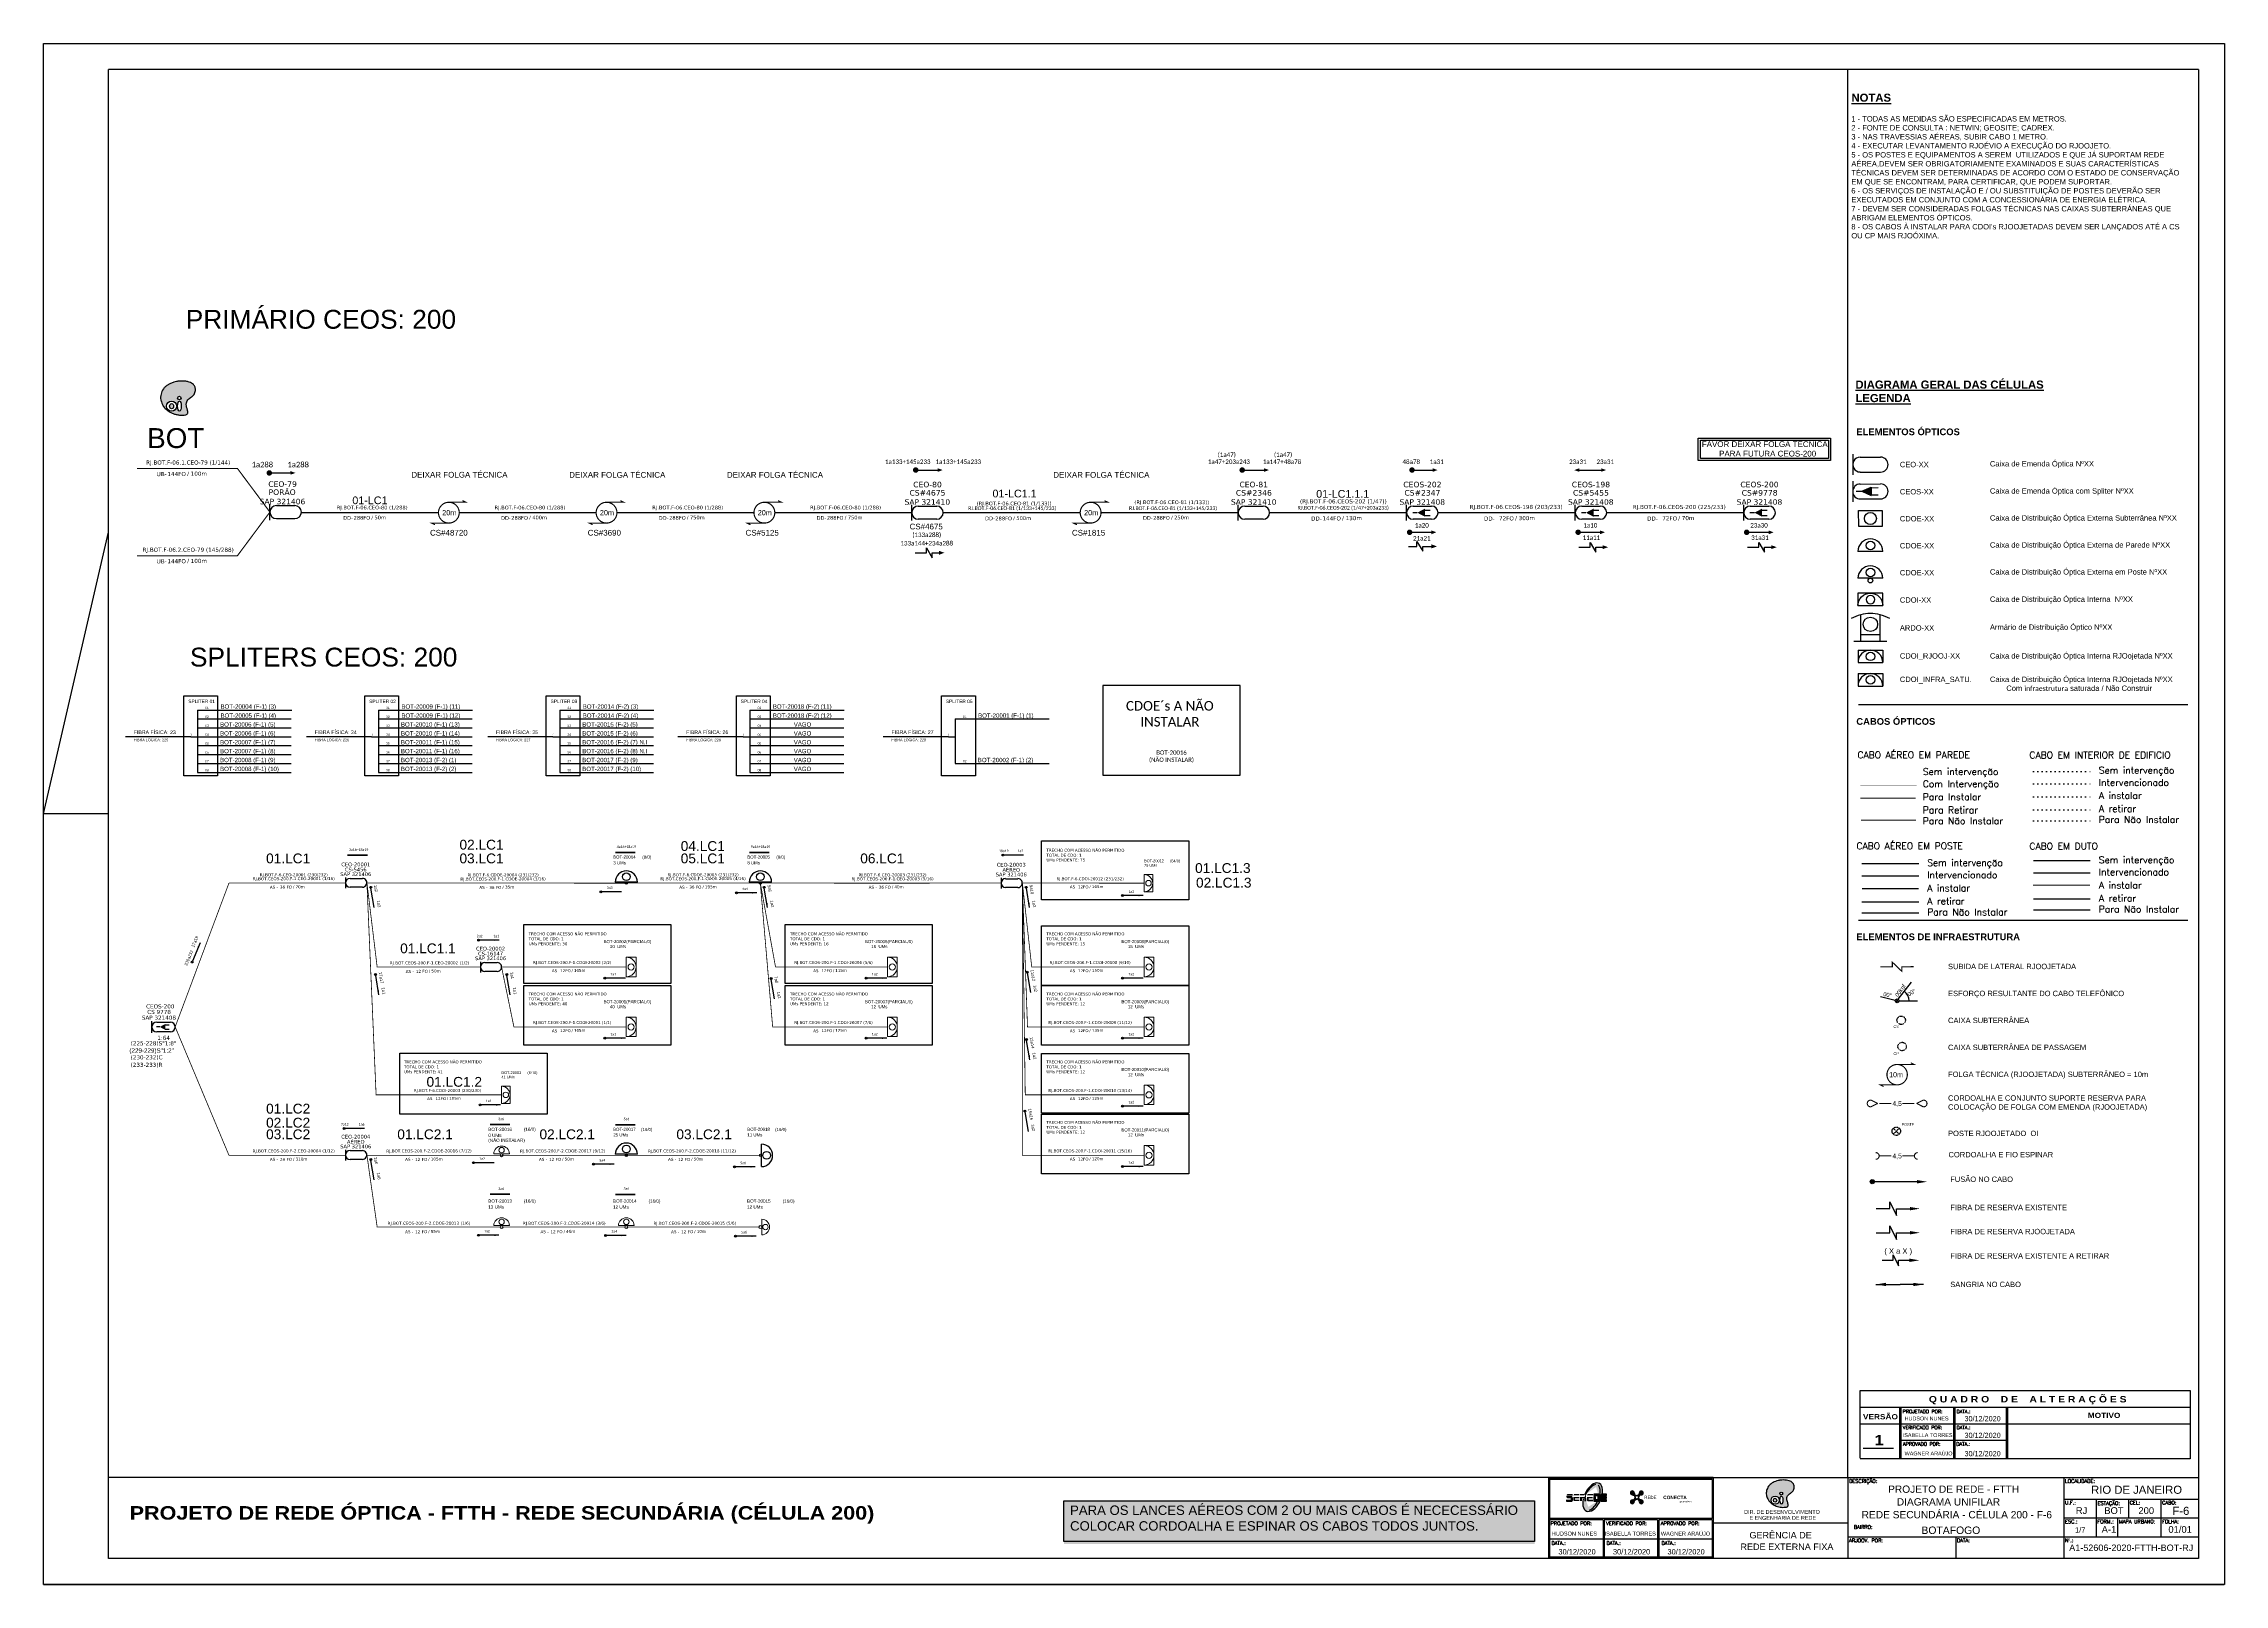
# Paper-space layout 'UN_CEOS-200' of a CAD drawing. Header units: millimetres. Extents: x 1385 to 2226, y 393 to 987.
# The model-space entities are those that its viewports show. They can reach past a viewport. Long polylines and large blocks are cut down to what shows.
import ezdxf
from ezdxf.enums import TextEntityAlignment as Align

# ---------------------------------------------------------------- set-up
doc = ezdxf.new("R2010")
doc.units = ezdxf.units.MM
doc.header["$LTSCALE"] = 0.03
for name, pattern in [('ARILSUPP', [2.98, 1.42, -0.71, 0.14, -0.71]), ('DIVIDE', [1.25, 0.5, -0.25, 0, -0.25, 0, -0.25]), ('DOT', [0.25, 0, -0.25]), ('PHANTOM2', [1.25, 0.625, -0.125, 0.125, -0.125, 0.125, -0.125])]:
    doc.linetypes.add(name, pattern=pattern)
for name, color, linetype, lineweight in [("20.0-LEGENDA DOS CDO'S", 1, 'Continuous', 0), ('20.1-CDO_INTERIOR', 1, 'Continuous', 0), ('20.2-CDO_POSTE', 1, 'Continuous', 5), ('40.1-ETIQUETAS', 1, 'Continuous', 20)]:
    doc.layers.add(name, color=color, linetype=linetype, lineweight=lineweight)
for name, color, linetype in [('20.4-CEO', 1, 'Continuous'), ('20.4-CEOS', 1, 'Continuous'), ('20.5-CABO AÉREO', 1, 'Continuous'), ('20.5-CEO', 1, 'Continuous'), ('30.4-Selo', 7, 'Continuous'), ('CAP a instalar', 1, 'FENCELINE1'), ('CDO_INTERIOR', 1, 'Continuous'), ('CDO_POSTE', 1, 'Continuous'), ('CEO', 1, 'Continuous'), ('CEO1', 1, 'Continuous'), ('CEOS', 1, 'Continuous'), ('label_cabos', 7, 'Continuous'), ('LC1', 3, 'Continuous'), ('margem', 7, 'Continuous'), ('MV', 3, 'Continuous'), ('SETA', 7, 'Continuous'), ('Seta indicação do cabo', 7, 'Continuous'), ('Survey parcial', 8, 'Continuous'), ('texto', 255, 'Continuous'), ('UNIFILAR', 7, 'Continuous')]:
    doc.layers.add(name, color=color, linetype=linetype)
doc.layers.get('MV').off()
doc.styles.add('ADESK1', font='romans.shx')
doc.styles.add('ARIAL', font='arial.ttf')
doc.styles.add('HMS', font='', dxfattribs={"height": 0.17})
doc.styles.add('NORMOGRAFO', font='arial.ttf')
doc.styles.add('ROMANS', font='simplex')
doc.styles.add('siredit', font='verdana.ttf')
doc.styles.get("Standard").update_dxf_attribs({"font": 'arial.ttf'})
doc.styles.get('HMS').set_extended_font_data('Arial Black')
doc.linetypes.add('FENCELINE1', pattern='A,0.25,-0.1,[133,ltypeshp.shx,S=0.1,R=0,X=-0.1,Y=0],-0.1,1', length=1.45)
doc.dimstyles.new('CC', dxfattribs={"dimtxt": 1, "dimasz": 2, "dimexe": 0.18, "dimexo": 0.0625, "dimgap": 0.09, "dimtad": 0, "dimdec": 0, "dimrnd": 1, "dimzin": 0, "dimdsep": 46, "dimtxsty": 'siredit', "dimblk": 'NONE', "dimcen": 0, "dimse1": 1, "dimse2": 1, "dimsd1": 1, "dimsd2": 1, "dimclrt": 7, "dimadec": 0, "dimazin": 0, "dimtfac": 1, "dimtdec": 0, "dimtofl": 0, "dimtmove": 0, "dimatfit": 3, "dimfxl": 0, "dimtolj": 1, "dimtzin": 0, "dimarcsym": 0})

# ---------------------------------------------------------------- blocks, each defined once
blk = doc.blocks.new('OI')
h = blk.add_hatch(color=40)
edge = h.paths.add_edge_path()
edge.add_spline(control_points=[(4.35, -0.67), (3.92, -0.99), (3.26, -1.5), (2.81, -2.59), (2.9, -3.5), (3.06, -4.27), (3.31, -4.85), (3.37, -5.39), (3.4, -5.88), (3.2, -6.4), (2.54, -6.61), (1.65, -6.63), (0.55, -6.67), (-0.56, -6.42), (-1.61, -6.14), (-2.77, -5.61), (-3.92, -4.77), (-4.89, -3.7), (-5.34, -2.65), (-5.6, -1.94), (-5.85, -0.96), (-5.71, 0.47), (-5.1, 2.02), (-4.14, 3.02), (-3.3, 3.61), (-2.37, 4.16), (-1.36, 4.44), (-0.56, 4.7), (0.79, 4.85), (2.24, 4.97), (3.79, 4.57), (4.67, 4.21), (5.44, 3.65), (5.76, 2.99), (6.03, 2.21), (6.01, 1.46), (5.72, 0.64), (5.31, 0.08), (4.88, -0.38), (4.51, -0.55), (4.35, -0.67)], knot_values=[0, 0, 0, 0, 1.60434, 2.417191, 3.427595, 4.282808, 4.776746, 5.304182, 5.888771, 6.258406, 6.858137, 7.79129, 8.986195, 10.124242, 11.187857, 12.242908, 13.953784, 15.414161, 16.515391, 17.349188, 17.675853, 19.552021, 21.515531, 22.568638, 23.63245, 24.621084, 25.782718, 26.745347, 27.142653, 29.870543, 31.004649, 31.921532, 32.709589, 33.801391, 34.042471, 35.192333, 35.971461, 36.628871, 37.254359, 37.836911, 37.836911, 37.836911, 37.836911], degree=3, periodic=0)
h.paths.add_polyline_path([(1.13, -0.87, -1), (-0.04, -0.87, -1)], flags=16)
edge = h.paths.add_edge_path(flags=16)
edge.add_ellipse((0.56, -3.59), major_axis=(-0.02, 1.71), ratio=0.361305, start_angle=0, end_angle=360)
h.paths.add_polyline_path([(-0.36, -3.62, -1), (-3.8, -3.62, -1)], flags=16)
edge = h.paths.add_edge_path(flags=0)
edge.add_ellipse((-2.08, -3.62), major_axis=(0, 0.885), ratio=0.758294, start_angle=0, end_angle=360)
at = {"color": 40}
for centre, radius in [((-2.08, -3.62), 1.72), ((0.54, -0.87), 0.587)]:
    blk.add_circle(centre, radius, dxfattribs=at)
blk.add_ellipse((-2.08, -3.62), major_axis=(0, 0.885), ratio=0.758294, start_param=-3.141592653589792, end_param=3.141592653589792, dxfattribs=at)
blk.add_ellipse((0.56, -3.59), major_axis=(-0.02, 1.71), ratio=0.361305, dxfattribs=at)
at = {"color": 40, "start_tangent": (-0.800898, -0.598801), "end_tangent": (-0.800898, -0.598801)}
blk.add_spline([(4.35, -0.67), (3.2, -1.78), (2.9, -2.54), (2.92, -3.55), (3.12, -4.38), (3.28, -4.85), (3.37, -5.37), (3.35, -5.95), (3.2, -6.29), (2.66, -6.55), (1.73, -6.63), (0.54, -6.62), (-0.58, -6.41), (-1.6, -6.11), (-2.56, -5.67), (-3.95, -4.67), (-4.89, -3.56), (-5.37, -2.56), (-5.64, -1.78), (-5.72, -1.46), (-5.63, 0.42), (-4.84, 2.22), (-4.13, 2.99), (-3.27, 3.62), (-2.4, 4.09), (-1.3, 4.47), (-0.37, 4.72), (0.02, 4.77), (2.75, 4.8), (3.85, 4.53), (4.69, 4.16), (5.31, 3.68), (5.85, 2.73), (5.93, 2.5), (5.94, 1.35), (5.67, 0.62), (5.29, 0.08), (4.84, -0.36), (4.35, -0.67)], degree=3, dxfattribs=at)
blk = doc.blocks.new('_None')
blk = doc.blocks.new('PDO_PRD')
at = {"color": 1}
blk.add_line((2.5, 0), (-2.5, 0), dxfattribs=at)
blk.add_circle((0, 1.19), 0.862, dxfattribs=at)
blk.add_arc((0, 0), 2.5, 0, 180, dxfattribs=at)
blk = doc.blocks.new('PDO_PST')
at = {"color": 1}
blk.add_line((2.5, 0), (-2.5, 0), dxfattribs=at)
for centre, radius in [((0, 1.19), 0.862), ((0, -0.46), 0.463)]:
    blk.add_circle(centre, radius, dxfattribs=at)
blk.add_arc((0, 0), 2.5, 0, 180, dxfattribs=at)
blk = doc.blocks.new('PDO_EDF')
at = {"color": 1}
for p, q in [((-2.5, 0), (-2.5, 2.5)), ((-2.5, 2.5), (2.5, 2.5)), ((2.5, 0), (-2.5, 0)), ((2.5, 2.5), (2.5, 0))]:
    blk.add_line(p, q, dxfattribs=at)
blk.add_circle((0, 1.19), 0.862, dxfattribs=at)
blk.add_arc((0, 0), 2.5, 0, 180, dxfattribs=at)
blk = doc.blocks.new('PDO_CVP')
at = {"color": 1}
blk.add_lwpolyline([(0, 1.62), (0, -1.62), (-4.72, -1.63), (-4.73, 1.61)], close=True, dxfattribs=at)
blk.add_circle((-2.36, -0.01), 1.21, dxfattribs=at)
blk = doc.blocks.new('LOGOTIPO REDE CONECTA')
h = blk.add_hatch(color=40)
h.dxf.hatch_style = 1
h.paths.add_polyline_path([(2086.7, 1517.1), (2086.3, 1517.1, 0.924122), (2086.5, 1514, -0.371445), (2088.6, 1512.1, -0.414214), (2090, 1513.5, -0.416703), (2088, 1515.6, 0.373404)])
h.paths.add_polyline_path([(2095, 1515.4), (2095, 1515.7, 0.929009), (2092, 1515.6, -0.416703), (2090, 1513.5, -0.414214), (2091.4, 1512, -0.371445), (2093.5, 1514, 0.373557)])
h.paths.add_polyline_path([(2093.5, 1510.1, -0.416703), (2091.4, 1512.1, -0.414214), (2090, 1510.7, -0.371445), (2092, 1508.5, 0.924122), (2095, 1508.4), (2095, 1508.8, 0.373404)])
h.paths.add_polyline_path([(2090, 1510.7, -0.414214), (2088.6, 1512, -0.416703), (2086.5, 1510.1, 0.913444), (2086.3, 1507.1), (2086.7, 1507.1, 0.364971), (2088, 1508.5, -0.371445)])
at = {"color": 40}
for points in [[(2086.5, 1514, -0.370562), (2088.6, 1512.1)], [(2086.5, 1510.1, 0.416703), (2088.6, 1512)], [(2088, 1515.6, 0.416703), (2090, 1513.5)], [(2088, 1508.5, -0.370562), (2090, 1510.7)], [(2092, 1515.6, -0.416703), (2090, 1513.5)], [(2092, 1508.5, 0.370562), (2090, 1510.7)], [(2093.5, 1514, 0.370562), (2091.4, 1512)], [(2093.5, 1510.1, -0.416703), (2091.4, 1512.1)]]:
    blk.add_lwpolyline(points, format="xyb", dxfattribs=at)
blk.add_circle((2090, 1512.1), 1.4, dxfattribs=at)
for centre, start, end in [((2086.5, 1515.6), 1.6038, 267.7221), ((2086.5, 1508.6), 92.3533, 358.4716), ((2093.5, 1515.5), 271.6274, 177.7457), ((2093.5, 1508.6), 182.2779, 88.3962)]:
    blk.add_arc(centre, 1.51, start, end, dxfattribs=at)
at = {"width": 46.358, "attachment_point": 1}
for s, insert, char_height in [('{\\fBankGothic Md BT|b0|i0|c0|p34;REDE }', (2095.9, 1513.3), 2.5), ('{\\fBankGothic Md BT|b1|i0|c0|p34; CONECTA}', (2109.7, 1513.4), 2.7)]:
    blk.add_mtext(s, dxfattribs=dict(at, insert=insert, char_height=char_height))
at = {"color": 40, "insert": (2123.2, 1509.6), "char_height": 1.5, "width": 46.358, "attachment_point": 1}
blk.add_mtext('{\\fBankGothic Md BT|b0|i0|c0|p34;operações }', dxfattribs=at)
blk = doc.blocks.new('ETIQUETA_RS5F')
at = {"layer": '40.1-ETIQUETAS', "color": 0, "style": 'siredit'}
blk.add_text('/', height=1.5, dxfattribs=at).set_placement((1.55, -1.95), align=Align.MIDDLE_RIGHT)
for tag, p in [('ETIQUETA_R_SECUNDARIA', (1.18, 2.1)), ('ETIQUETA_R_PRIMARIA', (1.18, 4.1)), ('F_ATIVAS/F_MORTAS', (1.11, -4.24))]:
    blk.add_attdef(tag, text='', height=1.5, dxfattribs=at).set_placement(p, align=Align.MIDDLE_CENTER)
for tag, p in [('TIPO_CABO', (-6.62, -2.12)), ('CAP_CABO', (0.37, -2.09))]:
    blk.add_attdef(tag, text='', height=1.5, dxfattribs=at).set_placement(p, align=Align.MIDDLE_RIGHT)
for tag, p in [('FUSÃO_1', (0.82, -8.39)), ('FUSÃO_2', (0.82, -10.6)), ('FUSÃO_3', (0.82, -12.93)), ('FUSÃO_4', (0.82, -15.14)), ('FUSÃO_5', (0.82, -17.16))]:
    blk.add_attdef(tag, text='', height=1.5, dxfattribs=at).set_placement(p, align=Align.CENTER)
blk.add_attdef('METROS', text='', height=1.5, dxfattribs=at).set_placement((2.11, -1.95), align=Align.MIDDLE_LEFT)
blk = doc.blocks.new('CEO_CT_DRT')
at = {"layer": '20.5-CEO', "color": 0}
for p, q in [((-1.56, 1.26), (1.8, 1.26)), ((1.8, -1.13), (-1.56, -1.13))]:
    blk.add_line(p, q, dxfattribs=at)
blk.add_lwpolyline([(-2.75, 1.51), (-2.75, -1.38)], dxfattribs=at)
for centre, start, end in [((-1.56, 0.07), 90, 270), ((1.8, 0.07), 270, 90)]:
    blk.add_arc(centre, 1.2, start, end, dxfattribs=at)
at = {"layer": '20.5-CEO', "color": 7, "style": 'siredit'}
for tag, p in [('CEO_Nº', (0.12, 5.61)), ('LOCAL', (0.12, 4.23)), ('SAP', (0.12, 2.97)), ('FIBRAS_RESERVA', (0.12, -1.94))]:
    blk.add_attdef(tag, text='', height=1.01, dxfattribs=at).set_placement(p, align=Align.TOP_CENTER)
blk = doc.blocks.new('CDOI_INT')
at = {"layer": '20.1-CDO_INTERIOR', "color": 0, "lineweight": 18}
blk.add_lwpolyline([(4.25, -4.25), (4.25, 4.25), (0, 4.25), (0, -4.25)], close=True, dxfattribs=at)
blk.add_circle((2.12, 0), 1.36, dxfattribs=at)
blk.add_arc((0, 0), 4.25, 270, 90, dxfattribs=at)
at = {"layer": "20.0-LEGENDA DOS CDO'S", "color": 0, "style": 'ARIAL'}
for tag, p in [('CDO_N', (-0.08, 10.38)), ('SURVEY', (-0.08, 8.2)), ('SPLITER_1', (21.18, 10.38)), ('SPLITER_2', (21.19, 8.68)), ('SAP', (-0.08, 6.23)), ('1:XX', (5.94, -2.22)), ('UMS', (5.94, -4.24))]:
    blk.add_attdef(tag, p, '', height=1.36, dxfattribs=at)
blk.add_attdef('FIBRAS_UTILIZADAS', text='', height=1.36, dxfattribs=at).set_placement((15.34, 10.38), align=Align.CENTER)
blk = doc.blocks.new('CEOS_RP_CT_DRT')
at = {"layer": '20.4-CEOS', "color": 0}
for p, q in [((-4.54, 1.19), (-1.19, 1.19)), ((-1.19, -1.19), (-4.54, -1.19))]:
    blk.add_line(p, q, dxfattribs=at)
for points in [[(-5.73, -1.43), (-5.73, 1.44)], [(-3.79, 0), (-4.59, 0)], [(-2.47, 0.48), (-1.45, 0.48)], [(-2.47, -0.52), (-1.45, -0.52)]]:
    blk.add_lwpolyline(points, dxfattribs=at)
blk.add_lwpolyline([(-3.79, 0, 0, 1.47, 0), (-2.41, 0, 1.47, 1.47, 0)], format="xyseb", dxfattribs=at)
for centre, start, end in [((-4.54, 0), 90, 270), ((-1.19, 0), 270, 90)]:
    blk.add_arc(centre, 1.19, start, end, dxfattribs=at)
at = {"layer": '20.4-CEOS', "color": 7, "style": 'siredit'}
for tag, p in [('Nº_DA_CEOS', (-2.86, 5.6)), ('LOCAL', (-2.86, 4.24)), ('SAP', (-2.86, 2.78)), ('RACIO_SPLITAGEM', (-2.86, -1.88)), ('FIBRAS_SPLITTER', (-2.86, -3.58)), ('FIBRAS_TOP_C', (-2.86, -5.08)), ('RESERVA_FINAIS', (-2.86, -6.39))]:
    blk.add_attdef(tag, text='', height=1.01, dxfattribs=at).set_placement(p, align=Align.TOP_CENTER)
blk = doc.blocks.new('CDOE_CT_POST_DESENHO')
at = {"color": 0}
blk.add_line((2.14, 0.39), (-2.11, 0.39), dxfattribs=at)
for centre, radius in [((0.01, 1.4), 0.733), ((0.01, 0), 0.393)]:
    blk.add_circle(centre, radius, dxfattribs=at)
blk.add_arc((0.01, 0.39), 2.12, 0, 180, dxfattribs=at)
blk = doc.blocks.new('CDOE_CT_POSTE')
at = {"layer": "20.0-LEGENDA DOS CDO'S", "color": 0, "style": 'ARIAL'}
for tag, p in [('CDO_N', (0.12, 5.25)), ('CORDOALHA', (0.12, 4.02)), ('SAP', (0.12, 2.96)), ('1:XX', (0.14, 1.23)), ('UMS', (0.14, 0.22))]:
    blk.add_attdef(tag, p, '', height=0.68, rotation=0.118, dxfattribs=at)
blk.add_attdef('FIBRAS_UTILIZADAS', text='', height=0.68, rotation=0.118, dxfattribs=at).set_placement((7.83, 5.26), align=Align.CENTER)
blk = doc.blocks.new('CDOE-TEXTO PADRÃO')
at = {"layer": "20.0-LEGENDA DOS CDO'S", "color": 0, "style": 'ARIAL'}
for tag, p in [('CDO_N', (0.5, 7.4)), ('CORDOALHA', (0.5, 4.3)), ('SAP', (0.5, 1.7)), ('SPLITER_1', (0.6, -0.9)), ('SPLITER_2', (0.6, -3.5)), ('(XX-XX_F)S', (0.5, -8.3)), ('(XX-XX_L)S', (0.5, -10.8)), ('UMS', (0.5, -13.1))]:
    blk.add_attdef(tag, p, '', height=1.7, rotation=0.118, dxfattribs=at)
blk.add_attdef('FIBRAS_UTILIZADAS', text='', height=1.7, rotation=0.118, dxfattribs=at).set_placement((19.8, 7.4), align=Align.CENTER)
blk = doc.blocks.new('CDOE POSTE_')
at = {"color": 1}
blk.add_line((12.9, -5.5), (-2.4, -5.5), dxfattribs=at)
for centre, radius in [((5.3, -1.9), 2.64), ((5.3, -6.2), 0.708)]:
    blk.add_circle(centre, radius, dxfattribs=at)
blk.add_arc((5.3, -5.5), 7.65, 0, 180, dxfattribs=at)
blk = doc.blocks.new('SETA 1')
at = {"layer": 'Seta indicação do cabo'}
for points in [[(350.856, 273.621), (351.58, 273.621)], [(352.273, 273.621), (351.58, 273.621)]]:
    blk.add_leader(points, dimstyle='CC', override={"dimasz": 0.3}, dxfattribs=at)
blk = doc.blocks.new('SETA 2')
at = {"layer": 'Seta indicação do cabo'}
h = blk.add_hatch(color=256, dxfattribs=at)
h.dxf.hatch_style = 1
h.paths.add_polyline_path([(348.97, 271.65, 1), (348.85, 271.65, 1)])
blk.add_circle((348.91, 271.65), 0.0626, dxfattribs=at)
blk.add_leader([(350.28, 271.65), (348.97, 271.65)], dimstyle='CC', override={"dimasz": 0.3}, dxfattribs=at)

msp = doc.modelspace()

# ---------------------------------------------------------------- linework, layer by layer
at = {"color": 3, "ltscale": 9e-07}
for points in [[(357.78, 454.58), (366.56, 454.58), (366.56, 453.09), (357.78, 453.09)], [(357.92, 454.44), (366.42, 454.44), (366.42, 453.23), (357.92, 453.23)]]:
    msp.add_lwpolyline(points, close=True, dxfattribs=at)
at = {"color": 5}
for points, const_width in [([(262.81, 452.27, 1), (262.99, 452.27, 1)], 0.182), ([(274.82, 450.32, 1.000012), (274.82, 448.94, 0.999978)], 0.0764), ([(285.29, 450.32, 1.000012), (285.29, 448.94, 0.999978)], 0.0764), ([(295.77, 450.32, 1.000012), (295.77, 448.94, 0.999978)], 0.0764), ([(317.43, 450.32, 1.000012), (317.43, 448.94, 0.999978)], 0.0764)]:
    msp.add_lwpolyline(points, format="xyb", close=True, dxfattribs=dict(at, const_width=const_width))
at = {"color": 7, "const_width": 0.182}
for points in [[(305.73, 452.46, 1), (305.91, 452.46, 1)], [(327.48, 452.55, 1), (327.51, 452.37, 1)], [(338.68, 452.46, 1), (338.86, 452.46, 1)], [(338.52, 448.33, 1), (338.7, 448.33, 1)], [(349.71, 448.33, 1), (349.89, 448.33, 1)], [(360.9, 448.33, 1), (361.08, 448.33, 1)]]:
    msp.add_lwpolyline(points, format="xyb", close=True, dxfattribs=at)
at = {"color": 7}
for points in [[(305.82, 452.46), (307.27, 452.46)], [(327.49, 452.46), (328.94, 452.46)], [(338.68, 452.46), (340.14, 452.46)], [(349.88, 452.46), (351.33, 452.46)], [(338.61, 448.33), (340.06, 448.33)], [(339.09, 447.39), (339.09, 447.72), (339.48, 447.07), (339.48, 447.39)], [(349.8, 448.33), (351.25, 448.33)], [(350.6, 447.34), (350.6, 447.66), (350.98, 447.02), (350.98, 447.34)], [(360.99, 448.33), (362.44, 448.33)], [(361.79, 447.34), (361.79, 447.66), (362.18, 447.02), (362.18, 447.34)], [(306.53, 446.96), (306.53, 447.29), (306.91, 446.64), (306.92, 446.96)]]:
    msp.add_lwpolyline(points, dxfattribs=at)
at = {"color": 5, "const_width": 0.0717}
for points in [[(274.82, 450.32), (275.96, 450.32), (275.73, 450.43)], [(285.29, 450.32), (286.44, 450.32), (286.21, 450.43)], [(295.77, 450.32), (296.91, 450.32), (296.68, 450.43)], [(317.43, 450.32), (318.58, 450.32), (318.35, 450.43)], [(274.82, 448.94), (273.67, 448.94), (273.9, 448.83)], [(285.29, 448.94), (284.14, 448.94), (284.37, 448.83)], [(295.77, 448.94), (294.62, 448.94), (294.85, 448.83)], [(317.43, 448.94), (316.29, 448.94), (316.52, 448.83)]]:
    msp.add_lwpolyline(points, dxfattribs=at)
at = {"color": 7}
for points in [[(257.23, 437.48), (259.47, 437.48), (259.47, 432.16), (257.23, 432.16)], [(269.24, 437.48), (271.48, 437.48), (271.48, 432.16), (269.24, 432.16)], [(281.28, 437.48), (283.52, 437.48), (283.52, 432.16), (281.28, 432.16)], [(293.91, 437.48), (296.15, 437.48), (296.15, 432.16), (293.91, 432.16)], [(307.54, 437.48), (309.78, 437.48), (309.78, 432.16), (307.54, 432.16)]]:
    msp.add_lwpolyline(points, close=True, dxfattribs=at)
at = {"color": 1}
msp.add_lwpolyline([(327.37, 438.16), (318.25, 438.16), (318.25, 432.2), (327.37, 432.2)], close=True, dxfattribs=at)
at = {"color": 3}
for points in [[(314.18, 427.86), (323.95, 427.86), (323.95, 423.94), (314.18, 423.94)], [(279.8, 422.3), (289.56, 422.3), (289.56, 418.39), (279.8, 418.39)], [(297.15, 422.3), (306.92, 422.3), (306.92, 418.39), (297.15, 418.39)], [(314.18, 422.22), (323.95, 422.22), (323.95, 418.26), (314.18, 418.26)], [(279.8, 418.24), (289.56, 418.24), (289.56, 414.28), (279.8, 414.28)], [(297.15, 418.24), (306.92, 418.24), (306.92, 414.28), (297.15, 414.28)], [(314.18, 418.24), (323.95, 418.24), (323.95, 414.28), (314.18, 414.28)], [(271.57, 413.75), (281.34, 413.75), (281.34, 409.71), (271.57, 409.71)], [(314.18, 413.73), (323.95, 413.73), (323.95, 409.77), (314.18, 409.77)], [(314.18, 409.72), (323.95, 409.72), (323.95, 405.76), (314.18, 405.76)]]:
    msp.add_lwpolyline(points, close=True, dxfattribs=at)
at = {"layer": '20.4-CEO', "color": 5}
for p, q in [((263.37, 450.1), (264.59, 450.1)), ((264.59, 449.23), (263.37, 449.23))]:
    msp.add_line(p, q, dxfattribs=at)
at = {"layer": '20.4-CEO', "color": 5, "const_width": 0.0728}
for points in [[(254.11, 452.57), (260.78, 452.57), (262.94, 449.67)], [(254.11, 446.77), (260.78, 446.77), (262.94, 449.67)]]:
    msp.add_lwpolyline(points, dxfattribs=at)
at = {"layer": '20.4-CEO', "color": 5}
msp.add_lwpolyline([(262.94, 449.14), (262.94, 450.19)], dxfattribs=at)
for centre, start, end in [((263.37, 449.67), 90, 270), ((264.59, 449.67), 270, 90)]:
    msp.add_arc(centre, 0.436, start, end, dxfattribs=at)
at = {"layer": '20.4-CEOS', "color": 5}
for p, q in [((305.99, 450.07), (307.21, 450.07)), ((307.21, 449.19), (305.99, 449.19)), ((327.66, 450.07), (328.88, 450.07)), ((328.88, 449.19), (327.66, 449.19)), ((338.85, 450.07), (340.07, 450.07)), ((340.07, 449.19), (338.85, 449.19))]:
    msp.add_line(p, q, dxfattribs=at)
at = {"layer": '20.4-CEOS', "color": 1}
for p, q in [((350.04, 450.07), (351.26, 450.07)), ((351.26, 449.19), (350.04, 449.19))]:
    msp.add_line(p, q, dxfattribs=at)
at = {"layer": '20.4-CEOS', "color": 8}
for p, q in [((361.23, 450.07), (362.46, 450.07)), ((362.46, 449.19), (361.23, 449.19))]:
    msp.add_line(p, q, dxfattribs=at)
at = {"layer": '20.4-CEOS', "color": 5}
for points in [[(305.55, 449.1), (305.55, 450.15)], [(327.22, 449.1), (327.22, 450.15)], [(338.41, 449.1), (338.41, 450.15)], [(339.12, 449.63), (338.83, 449.63)], [(339.61, 449.8), (339.98, 449.8)], [(339.61, 449.44), (339.98, 449.44)]]:
    msp.add_lwpolyline(points, dxfattribs=at)
msp.add_lwpolyline([(339.12, 449.63, 0, 0.538, 0), (339.63, 449.63, 0.538, 0.538, 0)], format="xyseb", dxfattribs=at)
at = {"layer": '20.4-CEOS', "color": 1}
for points in [[(349.61, 449.1), (349.61, 450.15)], [(350.32, 449.63), (350.02, 449.63)], [(350.8, 449.8), (351.17, 449.8)], [(350.8, 449.44), (351.17, 449.44)]]:
    msp.add_lwpolyline(points, dxfattribs=at)
msp.add_lwpolyline([(350.32, 449.63, 0, 0.538, 0), (350.82, 449.63, 0.538, 0.538, 0)], format="xyseb", dxfattribs=at)
at = {"layer": '20.4-CEOS', "color": 8}
for points in [[(360.8, 449.1), (360.8, 450.15)], [(361.51, 449.63), (361.21, 449.63)], [(361.99, 449.8), (362.36, 449.8)], [(361.99, 449.44), (362.36, 449.44)]]:
    msp.add_lwpolyline(points, dxfattribs=at)
msp.add_lwpolyline([(361.51, 449.63, 0, 0.538, 0), (362.01, 449.63, 0.538, 0.538, 0)], format="xyseb", dxfattribs=at)
at = {"layer": '20.4-CEOS', "color": 5}
for centre, start, end in [((305.99, 449.63), 90, 270), ((307.21, 449.63), 270, 90), ((327.66, 449.63), 90, 270), ((328.88, 449.63), 270, 90), ((338.85, 449.63), 90, 270), ((340.07, 449.63), 270, 90)]:
    msp.add_arc(centre, 0.436, start, end, dxfattribs=at)
at = {"layer": '20.4-CEOS', "color": 1}
for centre, start, end in [((350.04, 449.63), 90, 270), ((351.26, 449.63), 270, 90)]:
    msp.add_arc(centre, 0.436, start, end, dxfattribs=at)
at = {"layer": '20.4-CEOS', "color": 8}
for centre, start, end in [((361.23, 449.63), 90, 270), ((362.46, 449.63), 270, 90)]:
    msp.add_arc(centre, 0.436, start, end, dxfattribs=at)
at = {"layer": '20.5-CABO AÉREO', "color": 5, "ltscale": 8, "const_width": 0.0728}
for points in [[(265.03, 449.63), (274.13, 449.63)], [(275.5, 449.63), (284.6, 449.63)], [(285.98, 449.63), (295.08, 449.63)], [(296.45, 449.63), (305.55, 449.63)], [(307.65, 449.63), (316.75, 449.63)], [(318.12, 449.63), (327.22, 449.63)], [(329.31, 449.63), (338.41, 449.63)]]:
    msp.add_lwpolyline(points, dxfattribs=at)
at = {"layer": '20.5-CABO AÉREO', "color": 1, "ltscale": 8, "const_width": 0.0728}
for points in [[(340.51, 449.63), (349.61, 449.63)], [(351.7, 449.63), (360.8, 449.63)]]:
    msp.add_lwpolyline(points, dxfattribs=at)
at = {"layer": 'CAP a instalar', "ltscale": 30, "const_width": 0.05}
for points in [[(260.22, 406.98), (256.65, 415.5), (260.22, 425.05)], [(260.22, 425.05), (267.97, 425.05)], [(278.32, 410.99), (269.99, 410.99), (269.38, 425.07)], [(276.91, 419.48), (270.06, 419.48), (269.38, 425.07)], [(269.38, 425.05), (277.2, 425.05)], [(277.2, 425.05), (286.6, 425.04)], [(311.49, 425.05), (303.95, 425.04)], [(320.99, 425.04), (312.9, 425.05)], [(256.65, 415.5), (256.65, 415.5)], [(260.22, 406.98), (267.97, 406.98)], [(269.38, 406.98), (295.5, 406.98)]]:
    msp.add_lwpolyline(points, dxfattribs=at)
at = {"layer": 'CAP a instalar', "ltscale": 30}
msp.add_lwpolyline([(286.6, 425.05, 0.05, 0.05, 0), (294.36, 425.05, 0.05, 0.05, 0), (303.95, 425.04, 0.05, 0.05, 0)], format="xyseb", dxfattribs=at)
at = {"layer": 'CAP a instalar', "color": 8, "ltscale": 30, "const_width": 0.05}
for points in [[(303.95, 419.48), (296.51, 419.48), (295.5, 425.05)], [(303.95, 415.5), (296.32, 415.5), (295.5, 425.05)], [(320.99, 419.48), (313.52, 419.48), (312.9, 425.05)], [(320.99, 415.5), (313.24, 415.5), (312.9, 425.05)], [(320.99, 410.99), (313.09, 410.99), (312.9, 425.05)], [(320.99, 406.98), (312.9, 406.98), (312.9, 425.05)], [(278.32, 419.48), (286.6, 419.48)], [(286.6, 415.5), (279.14, 415.5), (278.32, 419.48)], [(295.5, 402.22), (270.06, 402.22), (269.38, 407)]]:
    msp.add_lwpolyline(points, dxfattribs=at)
at = {"layer": 'SETA', "color": 5}
msp.add_lwpolyline([(262.9, 452.27), (264.48, 452.27)], dxfattribs=at)
at = {"layer": 'SETA', "color": 7}
for points in [[(305.78, 446.96), (306.53, 446.96)], [(306.92, 446.96), (307.5, 446.96)], [(338.54, 447.39), (339.09, 447.39)], [(339.48, 447.39), (340.06, 447.39)], [(349.84, 447.34), (350.6, 447.34)], [(350.98, 447.34), (351.57, 447.34)], [(361.04, 447.34), (361.79, 447.34)], [(362.18, 447.34), (362.76, 447.34)]]:
    msp.add_lwpolyline(points, dxfattribs=at)
at = {"layer": 'SETA', "color": 5}
msp.add_solid([(264.3, 452.39), (264.64, 452.27), (264.31, 452.15)], dxfattribs=at)
at = {"layer": 'SETA', "color": 7}
for points in [[(307.27, 452.58), (307.61, 452.46), (307.28, 452.34)], [(328.94, 452.58), (329.28, 452.46), (328.94, 452.34)], [(340.13, 452.58), (340.47, 452.46), (340.14, 452.34)], [(349.88, 452.34), (349.54, 452.45), (349.87, 452.58)], [(351.33, 452.58), (351.66, 452.46), (351.33, 452.34)], [(340.06, 448.45), (340.39, 448.33), (340.06, 448.2)], [(340.06, 447.53), (340.43, 447.39), (340.06, 447.26)], [(351.25, 448.45), (351.59, 448.33), (351.25, 448.2)], [(351.43, 447.47), (351.79, 447.34), (351.43, 447.21)], [(362.44, 448.45), (362.78, 448.33), (362.45, 448.2)], [(362.62, 447.47), (362.99, 447.34), (362.62, 447.21)], [(307.36, 447.1), (307.72, 446.97), (307.36, 446.83)]]:
    msp.add_solid(points, dxfattribs=at)
at = {"layer": 'UNIFILAR', "color": 10, "linetype": 'Continuous'}
for points in [[(258.14, 436.53), (264.39, 436.53)], [(258.14, 436.53), (264.39, 436.53)], [(258.14, 435.94), (264.36, 435.94)], [(270.15, 436.53), (276.4, 436.53)], [(270.15, 435.94), (276.37, 435.94)], [(282.18, 436.53), (288.44, 436.53)], [(282.18, 435.94), (288.41, 435.94)], [(294.81, 436.53), (301.06, 436.53)], [(294.81, 435.94), (301.04, 435.94)], [(308.44, 435.94), (314.67, 435.94)], [(257.68, 434.76), (253.35, 434.76)], [(258.14, 435.35), (264.36, 435.35)], [(258.14, 434.76), (264.36, 434.76)], [(269.69, 434.76), (265.36, 434.76)], [(270.15, 435.35), (276.37, 435.35)], [(270.15, 434.76), (276.37, 434.76)], [(281.73, 434.76), (277.4, 434.76)], [(282.18, 435.35), (288.41, 435.35)], [(282.18, 434.76), (288.41, 434.76)], [(294.36, 434.76), (290.02, 434.76)], [(294.81, 435.35), (301.04, 435.35)], [(294.81, 434.76), (301.04, 434.76)], [(307.99, 434.76), (303.65, 434.76)], [(258.14, 434.17), (264.36, 434.17)], [(258.14, 433.58), (264.36, 433.58)], [(258.14, 432.98), (264.36, 432.98)], [(270.15, 434.17), (276.37, 434.17)], [(270.15, 433.58), (276.37, 433.58)], [(270.15, 432.98), (276.37, 432.98)], [(282.18, 434.17), (288.41, 434.17)], [(282.18, 433.58), (288.41, 433.58)], [(282.18, 432.98), (288.41, 432.98)], [(294.81, 434.17), (301.04, 434.17)], [(294.81, 433.58), (301.04, 433.58)], [(294.81, 432.98), (301.04, 432.98)], [(308.44, 432.98), (314.67, 432.98)], [(258.14, 432.39), (264.36, 432.39)], [(270.15, 432.39), (276.37, 432.39)], [(282.18, 432.39), (288.41, 432.39)], [(294.81, 432.39), (301.04, 432.39)]]:
    msp.add_lwpolyline(points, dxfattribs=at)
at = {"layer": 'UNIFILAR', "linetype": 'Continuous'}
for points in [[(258.14, 436.53), (258.14, 436.53), (258.14, 432.39)], [(270.15, 436.53), (270.15, 436.53), (270.15, 432.39)], [(282.18, 436.53), (282.18, 436.53), (282.18, 432.39)], [(294.81, 436.53), (294.81, 436.53), (294.81, 432.39)], [(308.44, 435.94), (308.44, 432.98)], [(257.68, 434.76), (258.14, 434.76)], [(269.69, 434.76), (270.15, 434.76)], [(281.73, 434.76), (282.18, 434.76)], [(294.36, 434.76), (294.81, 434.76)], [(307.99, 434.76), (308.44, 434.76)]]:
    msp.add_lwpolyline(points, dxfattribs=at)

# ---------------------------------------------------------------- block references
at = {"color": 5, "xscale": 0.1966052967635399, "yscale": 0.1966052938181616, "zscale": 0.1966052948946078, "rotation": 0.1532885625447551}
msp.add_blockref('OI', (256.82, 457.41), dxfattribs=at)
for p in [(-37.31, 155.26), (-63.99, 152.82), (-55, 152.75), (-29.36, 152.57), (-72.11, 149.61), (-63.74, 147.09), (-46.39, 147.09), (-29.36, 147.09), (-63.74, 143.1), (-46.39, 143.1), (-29.36, 143.1), (-72.02, 138.67), (-29.36, 138.59), (-81.05, 137.11), (-72.46, 134.84), (-64.48, 134.74), (-55.12, 134.56), (-29.36, 134.58), (-72.13, 130.02), (-63.68, 130.01), (-55.06, 129.96)]:
    msp.add_blockref('SETA 2', p)
for p, rotation in [((-56.05, 723.87), 279.5330343062151), ((-29.93, 723.87), 279.5330343062151), ((-12.53, 723.87), 279.5330343062151), ((376.78, -6.07), 67.70845701338104), ((-55.73, 718.08), 279.5330343062151), ((-47.02, 718.08), 279.5330343062151), ((-29.47, 717.81), 279.5330343062151), ((-12.46, 718.24), 279.5330343062151), ((-12.51, 713.77), 279.5330343062151), ((-12.61, 709.02), 279.5330343062151), ((-56.05, 705.8), 279.5330343062151)]:
    msp.add_blockref('SETA 2', p, dxfattribs=dict(rotation=rotation))
at = {"layer": "20.0-LEGENDA DOS CDO'S", "color": 8}
ref = msp.add_blockref('CDOE_CT_POSTE', (277.4, 406.92), dxfattribs=dict(at, xscale=0.319221215452645, yscale=0.319221215452645, zscale=0.319221215452645))
ref.add_attrib('CDO_N', 'BOT-20016', (277.44, 408.59), dxfattribs={"color": 0, "height": 0.217, "rotation": 0.118, "style": 'ARIAL'})
ref.add_attrib('CORDOALHA', '0 UMs', (277.44, 408.2), dxfattribs={"color": 0, "height": 0.217, "rotation": 0.118, "style": 'ARIAL'})
ref.add_attrib('SAP', '(NÃO INSTALAR)', (277.44, 407.86), dxfattribs={"color": 0, "height": 0.2171, "rotation": 0.118, "style": 'ARIAL'})
ref.add_attrib('FIBRAS_UTILIZADAS', '       (16/0)', dxfattribs={"color": 0, "height": 0.2171, "rotation": 0.118, "style": 'ARIAL'}).set_placement((279.9, 408.6), align=Align.CENTER)
at = {"layer": "20.0-LEGENDA DOS CDO'S", "color": 8, "xscale": 0.245, "yscale": 0.245, "zscale": 0.245}
for p in [(278.32, 406.98), (278.32, 402.22), (286.6, 402.22)]:
    msp.add_blockref('CDOE_CT_POST_DESENHO', p, dxfattribs=at)
at = {"layer": "20.0-LEGENDA DOS CDO'S", "color": 8}
ref = msp.add_blockref('CDOE_CT_POSTE', (277.4, 402.15), dxfattribs=dict(at, xscale=0.319221215452645, yscale=0.319221215452645, zscale=0.319221215452645))
ref.add_attrib('CDO_N', 'BOT-20013', (277.44, 403.83), dxfattribs={"color": 0, "height": 0.217, "rotation": 0.118, "style": 'ARIAL'})
ref.add_attrib('CORDOALHA', '13 UMs', (277.44, 403.44), dxfattribs={"color": 0, "height": 0.217, "rotation": 0.118, "style": 'ARIAL'})
ref.add_attrib('FIBRAS_UTILIZADAS', '       (16/0)', dxfattribs={"color": 0, "height": 0.2171, "rotation": 0.118, "style": 'ARIAL'}).set_placement((279.9, 403.83), align=Align.CENTER)
ref = msp.add_blockref('CDOE_CT_POSTE', (285.68, 402.15), dxfattribs=dict(at, xscale=0.319221215452645, yscale=0.319221215452645, zscale=0.319221215452645))
ref.add_attrib('CDO_N', 'BOT-20014', (285.72, 403.83), dxfattribs={"color": 0, "height": 0.217, "rotation": 0.118, "style": 'ARIAL'})
ref.add_attrib('CORDOALHA', '12 UMs', (285.72, 403.44), dxfattribs={"color": 0, "height": 0.217, "rotation": 0.118, "style": 'ARIAL'})
ref.add_attrib('FIBRAS_UTILIZADAS', '       (16/0)', dxfattribs={"color": 0, "height": 0.2171, "rotation": 0.118, "style": 'ARIAL'}).set_placement((288.18, 403.83), align=Align.CENTER)
ref = msp.add_blockref('CDOE_CT_POSTE', (294.58, 402.15), dxfattribs=dict(at, xscale=0.319221215452645, yscale=0.319221215452645, zscale=0.319221215452645))
ref.add_attrib('CDO_N', 'BOT-20015', (294.62, 403.83), dxfattribs={"color": 0, "height": 0.217, "rotation": 0.118, "style": 'ARIAL'})
ref.add_attrib('CORDOALHA', '12 UMs', (294.62, 403.44), dxfattribs={"color": 0, "height": 0.217, "rotation": 0.118, "style": 'ARIAL'})
ref.add_attrib('FIBRAS_UTILIZADAS', '       (16/0)', dxfattribs={"color": 0, "height": 0.2171, "rotation": 0.118, "style": 'ARIAL'}).set_placement((297.08, 403.83), align=Align.CENTER)
at = {"layer": "20.0-LEGENDA DOS CDO'S", "color": 8, "xscale": 0.245, "yscale": 0.245, "zscale": 0.245, "rotation": 270}
msp.add_blockref('CDOE_CT_POST_DESENHO', (295.5, 402.22), dxfattribs=at)
at = {"layer": '20.1-CDO_INTERIOR', "color": 8, "ltscale": 11}
ref = msp.add_blockref('CDOI_INT', (286.6, 419.48), dxfattribs=dict(at, xscale=0.1520687536512299, yscale=0.1520687536512299, zscale=0.1520687536512299))
ref.add_attrib('CDO_N', 'BOT-20002', dxfattribs={"layer": "20.0-LEGENDA DOS CDO'S", "color": 8, "height": 0.207, "style": 'ARIAL'}).set_placement((286.59, 421.06), align=Align.RIGHT)
ref.add_attrib('FIBRAS_UTILIZADAS', '    (PARCIAL/0)', dxfattribs={"layer": "20.0-LEGENDA DOS CDO'S", "color": 8, "height": 0.2064, "style": 'ARIAL'}).set_placement((287.27, 421.06), align=Align.CENTER)
ref.add_attrib('SURVEY', '30  UMs', dxfattribs={"layer": "20.0-LEGENDA DOS CDO'S", "color": 8, "height": 0.207, "style": 'ARIAL'}).set_placement((286.59, 420.73), align=Align.RIGHT)
ref = msp.add_blockref('CDOI_INT', (303.95, 419.48), dxfattribs=dict(at, xscale=0.1520687536512299, yscale=0.1520687536512299, zscale=0.1520687536512299))
ref.add_attrib('CDO_N', 'BOT-20006', dxfattribs={"layer": "20.0-LEGENDA DOS CDO'S", "color": 8, "height": 0.207, "style": 'ARIAL'}).set_placement((303.94, 421.06), align=Align.RIGHT)
ref.add_attrib('FIBRAS_UTILIZADAS', '    (PARCIAL/0)', dxfattribs={"layer": "20.0-LEGENDA DOS CDO'S", "color": 8, "height": 0.2064, "style": 'ARIAL'}).set_placement((304.62, 421.06), align=Align.CENTER)
ref.add_attrib('SURVEY', '16  UMs', dxfattribs={"layer": "20.0-LEGENDA DOS CDO'S", "color": 8, "height": 0.207, "style": 'ARIAL'}).set_placement((303.94, 420.73), align=Align.RIGHT)
ref = msp.add_blockref('CDOI_INT', (320.99, 419.48), dxfattribs=dict(at, xscale=0.1520687536512299, yscale=0.1520687536512299, zscale=0.1520687536512299))
ref.add_attrib('CDO_N', 'BOT-20008', dxfattribs={"layer": "20.0-LEGENDA DOS CDO'S", "color": 8, "height": 0.207, "style": 'ARIAL'}).set_placement((320.97, 421.06), align=Align.RIGHT)
ref.add_attrib('FIBRAS_UTILIZADAS', '    (PARCIAL/0)', dxfattribs={"layer": "20.0-LEGENDA DOS CDO'S", "color": 8, "height": 0.2064, "style": 'ARIAL'}).set_placement((321.65, 421.06), align=Align.CENTER)
ref.add_attrib('SURVEY', '15  UMs', dxfattribs={"layer": "20.0-LEGENDA DOS CDO'S", "color": 8, "height": 0.207, "style": 'ARIAL'}).set_placement((320.98, 420.73), align=Align.RIGHT)
ref = msp.add_blockref('CDOI_INT', (286.6, 415.5), dxfattribs=dict(at, xscale=0.1520687536512299, yscale=0.1520687536512299, zscale=0.1520687536512299))
ref.add_attrib('CDO_N', 'BOT-20001', dxfattribs={"layer": "20.0-LEGENDA DOS CDO'S", "color": 8, "height": 0.207, "style": 'ARIAL'}).set_placement((286.59, 417.07), align=Align.RIGHT)
ref.add_attrib('FIBRAS_UTILIZADAS', '    (PARCIAL/0)', dxfattribs={"layer": "20.0-LEGENDA DOS CDO'S", "color": 8, "height": 0.2064, "style": 'ARIAL'}).set_placement((287.27, 417.07), align=Align.CENTER)
ref.add_attrib('SURVEY', '40  UMs', dxfattribs={"layer": "20.0-LEGENDA DOS CDO'S", "color": 8, "height": 0.207, "style": 'ARIAL'}).set_placement((286.59, 416.74), align=Align.RIGHT)
ref = msp.add_blockref('CDOI_INT', (303.95, 415.5), dxfattribs=dict(at, xscale=0.1520687536512299, yscale=0.1520687536512299, zscale=0.1520687536512299))
ref.add_attrib('CDO_N', 'BOT-20007', dxfattribs={"layer": "20.0-LEGENDA DOS CDO'S", "color": 8, "height": 0.207, "style": 'ARIAL'}).set_placement((303.94, 417.07), align=Align.RIGHT)
ref.add_attrib('FIBRAS_UTILIZADAS', '    (PARCIAL/0)', dxfattribs={"layer": "20.0-LEGENDA DOS CDO'S", "color": 8, "height": 0.2064, "style": 'ARIAL'}).set_placement((304.62, 417.07), align=Align.CENTER)
ref.add_attrib('SURVEY', '12  UMs', dxfattribs={"layer": "20.0-LEGENDA DOS CDO'S", "color": 8, "height": 0.207, "style": 'ARIAL'}).set_placement((303.94, 416.74), align=Align.RIGHT)
ref = msp.add_blockref('CDOI_INT', (320.99, 415.5), dxfattribs=dict(at, xscale=0.1520687536512299, yscale=0.1520687536512299, zscale=0.1520687536512299))
ref.add_attrib('CDO_N', 'BOT-20009', dxfattribs={"layer": "20.0-LEGENDA DOS CDO'S", "color": 8, "height": 0.207, "style": 'ARIAL'}).set_placement((320.97, 417.07), align=Align.RIGHT)
ref.add_attrib('FIBRAS_UTILIZADAS', '    (PARCIAL/0)', dxfattribs={"layer": "20.0-LEGENDA DOS CDO'S", "color": 8, "height": 0.2064, "style": 'ARIAL'}).set_placement((321.65, 417.07), align=Align.CENTER)
ref.add_attrib('SURVEY', '12  UMs', dxfattribs={"layer": "20.0-LEGENDA DOS CDO'S", "color": 8, "height": 0.207, "style": 'ARIAL'}).set_placement((320.98, 416.74), align=Align.RIGHT)
ref = msp.add_blockref('CDOI_INT', (320.99, 410.99), dxfattribs=dict(at, xscale=0.1520687536512299, yscale=0.1520687536512299, zscale=0.1520687536512299))
ref.add_attrib('CDO_N', 'BOT-20010', dxfattribs={"layer": "20.0-LEGENDA DOS CDO'S", "color": 8, "height": 0.207, "style": 'ARIAL'}).set_placement((320.97, 412.57), align=Align.RIGHT)
ref.add_attrib('FIBRAS_UTILIZADAS', '    (PARCIAL/0)', dxfattribs={"layer": "20.0-LEGENDA DOS CDO'S", "color": 8, "height": 0.2064, "style": 'ARIAL'}).set_placement((321.65, 412.57), align=Align.CENTER)
ref.add_attrib('SURVEY', '12  UMs', dxfattribs={"layer": "20.0-LEGENDA DOS CDO'S", "color": 8, "height": 0.207, "style": 'ARIAL'}).set_placement((320.98, 412.23), align=Align.RIGHT)
ref = msp.add_blockref('CDOI_INT', (320.99, 406.98), dxfattribs=dict(at, xscale=0.1520687536512299, yscale=0.1520687536512299, zscale=0.1520687536512299))
ref.add_attrib('CDO_N', 'BOT-20011', dxfattribs={"layer": "20.0-LEGENDA DOS CDO'S", "color": 8, "height": 0.207, "style": 'ARIAL'}).set_placement((320.97, 408.56), align=Align.RIGHT)
ref.add_attrib('FIBRAS_UTILIZADAS', '    (PARCIAL/0)', dxfattribs={"layer": "20.0-LEGENDA DOS CDO'S", "color": 8, "height": 0.2064, "style": 'ARIAL'}).set_placement((321.65, 408.56), align=Align.CENTER)
ref.add_attrib('SURVEY', '12  UMs', dxfattribs={"layer": "20.0-LEGENDA DOS CDO'S", "color": 8, "height": 0.207, "style": 'ARIAL'}).set_placement((320.98, 408.23), align=Align.RIGHT)
at = {"layer": '20.2-CDO_POSTE'}
ref = msp.add_blockref('CDOE-TEXTO PADRÃO', (286.62, 425.28), dxfattribs=dict(at, xscale=0.1215000003576279, yscale=0.1215000003576279, zscale=0.1215))
ref.add_attrib('CDO_N', 'BOT-20004', (285.73, 426.67), dxfattribs={"layer": "20.0-LEGENDA DOS CDO'S", "color": 0, "height": 0.207, "rotation": 0.118, "style": 'ARIAL'})
ref.add_attrib('CORDOALHA', '3 UMs', (285.74, 426.29), dxfattribs={"layer": "20.0-LEGENDA DOS CDO'S", "color": 0, "height": 0.207, "rotation": 0.118, "style": 'ARIAL'})
ref.add_attrib('FIBRAS_UTILIZADAS', '       (8/0)', dxfattribs={"layer": "20.0-LEGENDA DOS CDO'S", "color": 0, "height": 0.2065, "rotation": 0.118, "style": 'ARIAL'}).set_placement((287.68, 426.66), align=Align.CENTER)
ref = msp.add_blockref('CDOE-TEXTO PADRÃO', (295.52, 425.28), dxfattribs=dict(at, xscale=0.1215000003576279, yscale=0.1215000003576279, zscale=0.1215))
ref.add_attrib('CDO_N', 'BOT-20005', (294.64, 426.67), dxfattribs={"layer": "20.0-LEGENDA DOS CDO'S", "color": 0, "height": 0.207, "rotation": 0.118, "style": 'ARIAL'})
ref.add_attrib('CORDOALHA', '8 UMs', (294.64, 426.29), dxfattribs={"layer": "20.0-LEGENDA DOS CDO'S", "color": 0, "height": 0.207, "rotation": 0.118, "style": 'ARIAL'})
ref.add_attrib('FIBRAS_UTILIZADAS', '       (8/0)', dxfattribs={"layer": "20.0-LEGENDA DOS CDO'S", "color": 0, "height": 0.2065, "rotation": 0.118, "style": 'ARIAL'}).set_placement((296.58, 426.66), align=Align.CENTER)
ref = msp.add_blockref('CDOE-TEXTO PADRÃO', (286.62, 407.22), dxfattribs=dict(at, xscale=0.1215000003576279, yscale=0.1215000003576279, zscale=0.1215))
ref.add_attrib('CDO_N', 'BOT-20017', (285.73, 408.6), dxfattribs={"layer": "20.0-LEGENDA DOS CDO'S", "color": 0, "height": 0.207, "rotation": 0.118, "style": 'ARIAL'})
ref.add_attrib('CORDOALHA', '25 UMs', (285.74, 408.23), dxfattribs={"layer": "20.0-LEGENDA DOS CDO'S", "color": 0, "height": 0.207, "rotation": 0.118, "style": 'ARIAL'})
ref.add_attrib('FIBRAS_UTILIZADAS', '       (16/0)', dxfattribs={"layer": "20.0-LEGENDA DOS CDO'S", "color": 0, "height": 0.2065, "rotation": 0.118, "style": 'ARIAL'}).set_placement((287.68, 408.59), align=Align.CENTER)
ref = msp.add_blockref('CDOE-TEXTO PADRÃO', (295.52, 407.22), dxfattribs=dict(at, xscale=0.1215000003576279, yscale=0.1215000003576279, zscale=0.1215))
ref.add_attrib('CDO_N', 'BOT-20018', (294.64, 408.6), dxfattribs={"layer": "20.0-LEGENDA DOS CDO'S", "color": 0, "height": 0.207, "rotation": 0.118, "style": 'ARIAL'})
ref.add_attrib('CORDOALHA', '11 UMs', (294.64, 408.23), dxfattribs={"layer": "20.0-LEGENDA DOS CDO'S", "color": 0, "height": 0.207, "rotation": 0.118, "style": 'ARIAL'})
ref.add_attrib('FIBRAS_UTILIZADAS', '       (16/0)', dxfattribs={"layer": "20.0-LEGENDA DOS CDO'S", "color": 0, "height": 0.2065, "rotation": 0.118, "style": 'ARIAL'}).set_placement((296.58, 408.59), align=Align.CENTER)
at = {"layer": '20.4-CEOS'}
ref = msp.add_blockref('CEO_CT_DRT', (268.64, 425.05), dxfattribs=dict(at, xscale=0.2449999999999997, yscale=0.2449999999999997, zscale=0.2449999999999997, rotation=359.9999964697354))
ref.add_attrib('CEO_Nº', 'CEO-20001', dxfattribs={"layer": '20.5-CEO', "color": 7, "height": 0.248, "rotation": 360, "style": 'siredit'}).set_placement((268.64, 426.41), align=Align.TOP_CENTER)
ref.add_attrib('LOCAL', 'CS-5456', dxfattribs={"layer": '20.5-CEO', "color": 7, "height": 0.248, "rotation": 360, "style": 'siredit'}).set_placement((268.64, 426.07), align=Align.TOP_CENTER)
ref.add_attrib('SAP', 'SAP 321406', dxfattribs={"layer": '20.5-CEO', "color": 7, "height": 0.248, "rotation": 360, "style": 'siredit'}).set_placement((268.64, 425.76), align=Align.TOP_CENTER)
ref = msp.add_blockref('CEO_CT_DRT', (312.16, 425.03), dxfattribs=dict(at, xscale=0.2449999999999997, yscale=0.2449999999999997, zscale=0.2449999999999997, rotation=359.9999964697354))
ref.add_attrib('CEO_Nº', 'CEO-20003', dxfattribs={"layer": '20.5-CEO', "color": 7, "height": 0.248, "rotation": 360, "style": 'siredit'}).set_placement((312.16, 426.39), align=Align.TOP_CENTER)
ref.add_attrib('LOCAL', 'AÉREO', dxfattribs={"layer": '20.5-CEO', "color": 7, "height": 0.248, "rotation": 360, "style": 'siredit'}).set_placement((312.16, 426.05), align=Align.TOP_CENTER)
ref.add_attrib('SAP', 'SAP 321406', dxfattribs={"layer": '20.5-CEO', "color": 7, "height": 0.248, "rotation": 360, "style": 'siredit'}).set_placement((312.16, 425.74), align=Align.TOP_CENTER)
ref = msp.add_blockref('CEO_CT_DRT', (277.59, 419.46), dxfattribs=dict(at, xscale=0.2449999999999997, yscale=0.2449999999999997, zscale=0.2449999999999997, rotation=359.9999964697354))
ref.add_attrib('CEO_Nº', 'CEO-20002', dxfattribs={"layer": '20.5-CEO', "color": 7, "height": 0.248, "rotation": 360, "style": 'siredit'}).set_placement((277.59, 420.82), align=Align.TOP_CENTER)
ref.add_attrib('LOCAL', 'CS-16147', dxfattribs={"layer": '20.5-CEO', "color": 7, "height": 0.248, "rotation": 360, "style": 'siredit'}).set_placement((277.59, 420.49), align=Align.TOP_CENTER)
ref.add_attrib('SAP', 'SAP 321406', dxfattribs={"layer": '20.5-CEO', "color": 7, "height": 0.248, "rotation": 360, "style": 'siredit'}).set_placement((277.59, 420.18), align=Align.TOP_CENTER)
ref = msp.add_blockref('CEOS_RP_CT_DRT', (256.65, 415.5), dxfattribs=dict(at, xscale=0.2702082246541977, yscale=0.2702082246541977, zscale=0.2702082246541977))
ref.add_attrib('Nº_DA_CEOS', 'CEOS-200', dxfattribs={"color": 7, "height": 0.273, "style": 'siredit'}).set_placement((255.66, 417), align=Align.TOP_CENTER)
ref.add_attrib('LOCAL', 'CS 9778', dxfattribs={"color": 7, "height": 0.273, "style": 'siredit'}).set_placement((255.58, 416.63), align=Align.TOP_CENTER)
ref.add_attrib('SAP', 'SAP 321408', dxfattribs={"color": 7, "height": 0.273, "style": 'siredit'}).set_placement((255.57, 416.25), align=Align.TOP_CENTER)
ref.add_attrib('RACIO_SPLITAGEM', '1:64', dxfattribs={"color": 7, "height": 0.273, "style": 'siredit'}).set_placement((255.88, 414.91), align=Align.TOP_CENTER)
ref.add_attrib('FIBRAS_SPLITTER', '(225-228)S"1:8"           ', dxfattribs={"color": 7, "height": 0.2728, "style": 'siredit'}).set_placement((255.87, 414.55), align=Align.TOP_CENTER)
ref.add_attrib('FIBRAS_TOP_C', ' (230-232)C                    ', dxfattribs={"color": 7, "height": 0.2728, "style": 'siredit'}).set_placement((255.88, 413.62), align=Align.TOP_CENTER)
ref.add_attrib('RESERVA_FINAIS', '(233-233)R                 ', dxfattribs={"color": 7, "height": 0.2728, "style": 'siredit'}).set_placement((255.76, 413.12), align=Align.TOP_CENTER)
ref = msp.add_blockref('CEO_CT_DRT', (268.64, 406.98), dxfattribs=dict(at, xscale=0.2449999999999997, yscale=0.2449999999999997, zscale=0.2449999999999997, rotation=359.9999964697354))
ref.add_attrib('CEO_Nº', 'CEO-20004', dxfattribs={"layer": '20.5-CEO', "color": 7, "height": 0.248, "rotation": 360, "style": 'siredit'}).set_placement((268.64, 408.34), align=Align.TOP_CENTER)
ref.add_attrib('LOCAL', 'AÉREO', dxfattribs={"layer": '20.5-CEO', "color": 7, "height": 0.248, "rotation": 360, "style": 'siredit'}).set_placement((268.64, 408), align=Align.TOP_CENTER)
ref.add_attrib('SAP', 'SAP 321406', dxfattribs={"layer": '20.5-CEO', "color": 7, "height": 0.248, "rotation": 360, "style": 'siredit'}).set_placement((268.64, 407.69), align=Align.TOP_CENTER)
at = {"layer": '40.1-ETIQUETAS', "color": 7}
ref = msp.add_blockref('ETIQUETA_RS5F', (257.29, 452.58), dxfattribs=dict(at, xscale=0.1819915928290472, yscale=0.1819915928290472, zscale=0.1819915928290472))
ref.add_attrib('ETIQUETA_R_SECUNDARIA', 'RJ.BOT.F-06.1.CEO-79 (1/144)', dxfattribs={"color": 0, "height": 0.273, "style": 'siredit'}).set_placement((257.51, 452.96), align=Align.MIDDLE_CENTER)
ref.add_attrib('TIPO_CABO', 'UB-', dxfattribs={"color": 0, "height": 0.273, "style": 'siredit'}).set_placement((256.09, 452.19), align=Align.MIDDLE_RIGHT)
ref.add_attrib('CAP_CABO', '144FO', dxfattribs={"color": 0, "height": 0.273, "style": 'siredit'}).set_placement((257.36, 452.2), align=Align.MIDDLE_RIGHT)
ref.add_attrib('METROS', '100m', dxfattribs={"color": 0, "height": 0.273, "style": 'siredit'}).set_placement((257.68, 452.22), align=Align.MIDDLE_LEFT)
at = {"layer": '40.1-ETIQUETAS', "color": 5}
ref = msp.add_blockref('ETIQUETA_RS5F', (312.15, 449.59), dxfattribs=dict(at, xscale=0.1637924335461435, yscale=0.1637924335461383, zscale=0.1637924335461425))
ref.add_attrib('ETIQUETA_R_SECUNDARIA', '(RJ.BOT.F-06.CEO-81 (1/133))', dxfattribs={"color": 0, "height": 0.2457, "style": 'siredit'}).set_placement((312.35, 450.24), align=Align.MIDDLE_CENTER)
ref.add_attrib('TIPO_CABO', 'DD-', dxfattribs={"color": 0, "height": 0.246, "style": 'siredit'}).set_placement((311.07, 449.25), align=Align.MIDDLE_RIGHT)
ref.add_attrib('CAP_CABO', '288FO', dxfattribs={"color": 0, "height": 0.246, "style": 'siredit'}).set_placement((312.21, 449.25), align=Align.MIDDLE_RIGHT)
ref.add_attrib('METROS', '500m', dxfattribs={"color": 0, "height": 0.246, "style": 'siredit'}).set_placement((312.5, 449.27), align=Align.MIDDLE_LEFT)
ref = msp.add_blockref('ETIQUETA_RS5F', (322.63, 449.63), dxfattribs=dict(at, xscale=0.1637924335461435, yscale=0.1637924335461383, zscale=0.1637924335461425))
ref.add_attrib('ETIQUETA_R_SECUNDARIA', '(RJ.BOT.F-06.CEO-81 (1/133))', dxfattribs={"color": 0, "height": 0.2457, "style": 'siredit'}).set_placement((322.82, 450.32), align=Align.MIDDLE_CENTER)
ref.add_attrib('TIPO_CABO', 'DD-', dxfattribs={"color": 0, "height": 0.246, "style": 'siredit'}).set_placement((321.55, 449.28), align=Align.MIDDLE_RIGHT)
ref.add_attrib('CAP_CABO', '288FO', dxfattribs={"color": 0, "height": 0.246, "style": 'siredit'}).set_placement((322.69, 449.29), align=Align.MIDDLE_RIGHT)
ref.add_attrib('METROS', '250m', dxfattribs={"color": 0, "height": 0.246, "style": 'siredit'}).set_placement((322.98, 449.31), align=Align.MIDDLE_LEFT)
ref = msp.add_blockref('ETIQUETA_RS5F', (333.97, 449.63), dxfattribs=dict(at, xscale=0.1819915928290472, yscale=0.1819915928290472, zscale=0.1819915928290472))
ref.add_attrib('ETIQUETA_R_SECUNDARIA', '(RJ.BOT.F-06.CEOS-202 (1/47))', dxfattribs={"color": 0, "height": 0.273, "style": 'siredit'}).set_placement((334.21, 450.38), align=Align.MIDDLE_CENTER)
ref.add_attrib('TIPO_CABO', 'DD-', dxfattribs={"color": 0, "height": 0.273, "style": 'siredit'}).set_placement((332.78, 449.24), align=Align.MIDDLE_RIGHT)
ref.add_attrib('CAP_CABO', '144FO', dxfattribs={"color": 0, "height": 0.273, "style": 'siredit'}).set_placement((334.05, 449.25), align=Align.MIDDLE_RIGHT)
ref.add_attrib('METROS', '130m', dxfattribs={"color": 0, "height": 0.273, "style": 'siredit'}).set_placement((334.36, 449.27), align=Align.MIDDLE_LEFT)
at = {"layer": '40.1-ETIQUETAS', "color": 7}
ref = msp.add_blockref('ETIQUETA_RS5F', (269.53, 449.63), dxfattribs=dict(at, xscale=0.1637924335461435, yscale=0.1637924335461383, zscale=0.1637924335461425))
ref.add_attrib('ETIQUETA_R_SECUNDARIA', 'RJ.BOT.F-06.CEO-80 (1/288)', dxfattribs={"color": 0, "height": 0.2457, "style": 'siredit'}).set_placement((269.73, 449.97), align=Align.MIDDLE_CENTER)
ref.add_attrib('TIPO_CABO', 'DD-', dxfattribs={"color": 0, "height": 0.246, "style": 'siredit'}).set_placement((268.45, 449.28), align=Align.MIDDLE_RIGHT)
ref.add_attrib('CAP_CABO', '288FO', dxfattribs={"color": 0, "height": 0.246, "style": 'siredit'}).set_placement((269.6, 449.29), align=Align.MIDDLE_RIGHT)
ref.add_attrib('METROS', '50m', dxfattribs={"color": 0, "height": 0.246, "style": 'siredit'}).set_placement((269.88, 449.31), align=Align.MIDDLE_LEFT)
ref = msp.add_blockref('ETIQUETA_RS5F', (280.01, 449.63), dxfattribs=dict(at, xscale=0.1637924335461435, yscale=0.1637924335461383, zscale=0.1637924335461425))
ref.add_attrib('ETIQUETA_R_SECUNDARIA', 'RJ.BOT.F-06.CEO-80 (1/288)', dxfattribs={"color": 0, "height": 0.2457, "style": 'siredit'}).set_placement((280.21, 449.97), align=Align.MIDDLE_CENTER)
ref.add_attrib('TIPO_CABO', 'DD-', dxfattribs={"color": 0, "height": 0.246, "style": 'siredit'}).set_placement((278.93, 449.28), align=Align.MIDDLE_RIGHT)
ref.add_attrib('CAP_CABO', '288FO', dxfattribs={"color": 0, "height": 0.246, "style": 'siredit'}).set_placement((280.07, 449.29), align=Align.MIDDLE_RIGHT)
ref.add_attrib('METROS', '400m', dxfattribs={"color": 0, "height": 0.246, "style": 'siredit'}).set_placement((280.36, 449.31), align=Align.MIDDLE_LEFT)
ref = msp.add_blockref('ETIQUETA_RS5F', (290.48, 449.63), dxfattribs=dict(at, xscale=0.1637924335461435, yscale=0.1637924335461383, zscale=0.1637924335461425))
ref.add_attrib('ETIQUETA_R_SECUNDARIA', 'RJ.BOT.F-06.CEO-80 (1/288)', dxfattribs={"color": 0, "height": 0.2457, "style": 'siredit'}).set_placement((290.68, 449.97), align=Align.MIDDLE_CENTER)
ref.add_attrib('TIPO_CABO', 'DD-', dxfattribs={"color": 0, "height": 0.246, "style": 'siredit'}).set_placement((289.4, 449.28), align=Align.MIDDLE_RIGHT)
ref.add_attrib('CAP_CABO', '288FO', dxfattribs={"color": 0, "height": 0.246, "style": 'siredit'}).set_placement((290.55, 449.29), align=Align.MIDDLE_RIGHT)
ref.add_attrib('METROS', '750m', dxfattribs={"color": 0, "height": 0.246, "style": 'siredit'}).set_placement((290.83, 449.31), align=Align.MIDDLE_LEFT)
ref = msp.add_blockref('ETIQUETA_RS5F', (300.96, 449.63), dxfattribs=dict(at, xscale=0.1637924335461435, yscale=0.1637924335461383, zscale=0.1637924335461425))
ref.add_attrib('ETIQUETA_R_SECUNDARIA', 'RJ.BOT.F-06.CEO-80 (1/288)', dxfattribs={"color": 0, "height": 0.2457, "style": 'siredit'}).set_placement((301.16, 449.97), align=Align.MIDDLE_CENTER)
ref.add_attrib('TIPO_CABO', 'DD-', dxfattribs={"color": 0, "height": 0.246, "style": 'siredit'}).set_placement((299.88, 449.28), align=Align.MIDDLE_RIGHT)
ref.add_attrib('CAP_CABO', '288FO', dxfattribs={"color": 0, "height": 0.246, "style": 'siredit'}).set_placement((301.02, 449.29), align=Align.MIDDLE_RIGHT)
ref.add_attrib('METROS', '750m', dxfattribs={"color": 0, "height": 0.246, "style": 'siredit'}).set_placement((301.31, 449.31), align=Align.MIDDLE_LEFT)
ref = msp.add_blockref('ETIQUETA_RS5F', (345.46, 449.63), dxfattribs=dict(at, xscale=0.1819915928290472, yscale=0.1819915928290472, zscale=0.1819915928290472))
ref.add_attrib('ETIQUETA_R_SECUNDARIA', 'RJ.BOT.F-06.CEOS-198 (203/233)', dxfattribs={"color": 0, "height": 0.273, "style": 'siredit'}).set_placement((345.68, 450.01), align=Align.MIDDLE_CENTER)
ref.add_attrib('TIPO_CABO', 'DD-', dxfattribs={"color": 0, "height": 0.273, "style": 'siredit'}).set_placement((344.26, 449.24), align=Align.MIDDLE_RIGHT)
ref.add_attrib('CAP_CABO', '72FO', dxfattribs={"color": 0, "height": 0.273, "style": 'siredit'}).set_placement((345.53, 449.25), align=Align.MIDDLE_RIGHT)
ref.add_attrib('METROS', '300m', dxfattribs={"color": 0, "height": 0.273, "style": 'siredit'}).set_placement((345.85, 449.27), align=Align.MIDDLE_LEFT)
ref = msp.add_blockref('ETIQUETA_RS5F', (356.29, 449.63), dxfattribs=dict(at, xscale=0.1819915928290472, yscale=0.1819915928290472, zscale=0.1819915928290472))
ref.add_attrib('ETIQUETA_R_SECUNDARIA', 'RJ.BOT.F-06.CEOS-200 (225/233)', dxfattribs={"color": 0, "height": 0.273, "style": 'siredit'}).set_placement((356.51, 450.01), align=Align.MIDDLE_CENTER)
ref.add_attrib('TIPO_CABO', 'DD-', dxfattribs={"color": 0, "height": 0.273, "style": 'siredit'}).set_placement((355.09, 449.24), align=Align.MIDDLE_RIGHT)
ref.add_attrib('CAP_CABO', '72FO', dxfattribs={"color": 0, "height": 0.273, "style": 'siredit'}).set_placement((356.37, 449.25), align=Align.MIDDLE_RIGHT)
ref.add_attrib('METROS', '70m', dxfattribs={"color": 0, "height": 0.273, "style": 'siredit'}).set_placement((356.68, 449.27), align=Align.MIDDLE_LEFT)
ref = msp.add_blockref('ETIQUETA_RS5F', (257.29, 446.79), dxfattribs=dict(at, xscale=0.1819915928290472, yscale=0.1819915928290472, zscale=0.1819915928290472))
ref.add_attrib('ETIQUETA_R_SECUNDARIA', 'RJ.BOT.F-06.2.CEO-79 (145/288)', dxfattribs={"color": 0, "height": 0.273, "style": 'siredit'}).set_placement((257.51, 447.17), align=Align.MIDDLE_CENTER)
ref.add_attrib('TIPO_CABO', 'UB-', dxfattribs={"color": 0, "height": 0.273, "style": 'siredit'}).set_placement((256.09, 446.4), align=Align.MIDDLE_RIGHT)
ref.add_attrib('CAP_CABO', '144FO', dxfattribs={"color": 0, "height": 0.273, "style": 'siredit'}).set_placement((257.36, 446.41), align=Align.MIDDLE_RIGHT)
ref.add_attrib('METROS', '100m', dxfattribs={"color": 0, "height": 0.273, "style": 'siredit'}).set_placement((257.68, 446.43), align=Align.MIDDLE_LEFT)
at = {"layer": '40.1-ETIQUETAS'}
ref = msp.add_blockref('ETIQUETA_RS5F', (264.36, 425.06), dxfattribs=dict(at, xscale=0.1329574641624007, yscale=0.1329574641624007, zscale=0.1329574641624007, rotation=0.1179917413874847))
ref.add_attrib('ETIQUETA_R_PRIMARIA', 'RJ.BOT.F-6.CEO-20001 (230/232)', dxfattribs={"color": 0, "height": 0.1994, "rotation": 0.118, "style": 'siredit'}).set_placement((264.52, 425.6), align=Align.MIDDLE_CENTER)
ref.add_attrib('ETIQUETA_R_SECUNDARIA', 'RJ.BOT.CEOS-200.F-1.CEO-20001 (1/16)', dxfattribs={"color": 0, "height": 0.1994, "rotation": 0.118, "style": 'siredit'}).set_placement((264.52, 425.34), align=Align.MIDDLE_CENTER)
ref.add_attrib('TIPO_CABO', 'AS -', dxfattribs={"color": 0, "height": 0.199, "rotation": 0.118, "style": 'siredit'}).set_placement((263.48, 424.77), align=Align.MIDDLE_RIGHT)
ref.add_attrib('CAP_CABO', '36 FO', dxfattribs={"color": 0, "height": 0.199, "rotation": 0.118, "style": 'siredit'}).set_placement((264.41, 424.78), align=Align.MIDDLE_RIGHT)
ref.add_attrib('METROS', '70m', dxfattribs={"color": 0, "height": 0.199, "rotation": 0.118, "style": 'siredit'}).set_placement((264.64, 424.8), align=Align.MIDDLE_LEFT)
ref = msp.add_blockref('ETIQUETA_RS5F', (278.26, 425.04), dxfattribs=dict(at, xscale=0.1329574641624007, yscale=0.1329574641624007, zscale=0.1329574641624007, rotation=0.1179917413874845))
ref.add_attrib('ETIQUETA_R_PRIMARIA', 'RJ.BOT.F-6.CDOE-20004 (231/232)', dxfattribs={"color": 0, "height": 0.1994, "rotation": 0.118, "style": 'siredit'}).set_placement((278.42, 425.59), align=Align.MIDDLE_CENTER)
ref.add_attrib('ETIQUETA_R_SECUNDARIA', 'RJ.BOT.CEOS-200.F-1.CDOE-20004 (3/16)', dxfattribs={"color": 0, "height": 0.1994, "rotation": 0.118, "style": 'siredit'}).set_placement((278.42, 425.32), align=Align.MIDDLE_CENTER)
ref.add_attrib('TIPO_CABO', 'AS -', dxfattribs={"color": 0, "height": 0.199, "rotation": 0.118, "style": 'siredit'}).set_placement((277.39, 424.76), align=Align.MIDDLE_RIGHT)
ref.add_attrib('CAP_CABO', '36 FO', dxfattribs={"color": 0, "height": 0.199, "rotation": 0.118, "style": 'siredit'}).set_placement((278.31, 424.76), align=Align.MIDDLE_RIGHT)
ref.add_attrib('METROS', '35m', dxfattribs={"color": 0, "height": 0.199, "rotation": 0.118, "style": 'siredit'}).set_placement((278.55, 424.78), align=Align.MIDDLE_LEFT)
ref = msp.add_blockref('ETIQUETA_RS5F', (291.54, 425.06), dxfattribs=dict(at, xscale=0.1329574641624007, yscale=0.1329574641624007, zscale=0.1329574641624007, rotation=0.1179917413874845))
ref.add_attrib('ETIQUETA_R_PRIMARIA', 'RJ.BOT.F-6.CDOE-20005 (231/232)', dxfattribs={"color": 0, "height": 0.1994, "rotation": 0.118, "style": 'siredit'}).set_placement((291.7, 425.6), align=Align.MIDDLE_CENTER)
ref.add_attrib('ETIQUETA_R_SECUNDARIA', 'RJ.BOT.CEOS-200.F-1.CDOE-20005 (4/16)', dxfattribs={"color": 0, "height": 0.1994, "rotation": 0.118, "style": 'siredit'}).set_placement((291.7, 425.34), align=Align.MIDDLE_CENTER)
ref.add_attrib('TIPO_CABO', 'AS -', dxfattribs={"color": 0, "height": 0.199, "rotation": 0.118, "style": 'siredit'}).set_placement((290.66, 424.77), align=Align.MIDDLE_RIGHT)
ref.add_attrib('CAP_CABO', '36 FO', dxfattribs={"color": 0, "height": 0.199, "rotation": 0.118, "style": 'siredit'}).set_placement((291.59, 424.78), align=Align.MIDDLE_RIGHT)
ref.add_attrib('METROS', '195m', dxfattribs={"color": 0, "height": 0.199, "rotation": 0.118, "style": 'siredit'}).set_placement((291.82, 424.8), align=Align.MIDDLE_LEFT)
ref = msp.add_blockref('ETIQUETA_RS5F', (304.12, 425.05), dxfattribs=dict(at, xscale=0.1329574641624007, yscale=0.1329574641624007, zscale=0.1329574641624007, rotation=0.1179917413874841))
ref.add_attrib('ETIQUETA_R_PRIMARIA', 'RJ.BOT.F-6.CEO-20003 (231/232)', dxfattribs={"color": 0, "height": 0.1994, "rotation": 0.118, "style": 'siredit'}).set_placement((304.28, 425.59), align=Align.MIDDLE_CENTER)
ref.add_attrib('ETIQUETA_R_SECUNDARIA', 'RJ.BOT.CEOS-200.F-1.CEO-20003 (9/16)', dxfattribs={"color": 0, "height": 0.1994, "rotation": 0.118, "style": 'siredit'}).set_placement((304.28, 425.33), align=Align.MIDDLE_CENTER)
ref.add_attrib('TIPO_CABO', 'AS -', dxfattribs={"color": 0, "height": 0.199, "rotation": 0.118, "style": 'siredit'}).set_placement((303.24, 424.77), align=Align.MIDDLE_RIGHT)
ref.add_attrib('CAP_CABO', '36 FO', dxfattribs={"color": 0, "height": 0.199, "rotation": 0.118, "style": 'siredit'}).set_placement((304.17, 424.77), align=Align.MIDDLE_RIGHT)
ref.add_attrib('METROS', '40m', dxfattribs={"color": 0, "height": 0.199, "rotation": 0.118, "style": 'siredit'}).set_placement((304.4, 424.79), align=Align.MIDDLE_LEFT)
ref = msp.add_blockref('ETIQUETA_RS5F', (273.38, 419.47), dxfattribs=dict(at, xscale=0.1329574641624007, yscale=0.1329574641624007, zscale=0.1329574641624007, rotation=0.1179917413874845))
ref.add_attrib('ETIQUETA_R_SECUNDARIA', 'RJ.BOT.CEOS-200.F-1.CEO-20002 (1/2)', dxfattribs={"color": 0, "height": 0.1994, "rotation": 0.118, "style": 'siredit'}).set_placement((273.54, 419.75), align=Align.MIDDLE_CENTER)
ref.add_attrib('TIPO_CABO', 'AS -', dxfattribs={"color": 0, "height": 0.199, "rotation": 0.118, "style": 'siredit'}).set_placement((272.5, 419.18), align=Align.MIDDLE_RIGHT)
ref.add_attrib('CAP_CABO', '12 FO', dxfattribs={"color": 0, "height": 0.199, "rotation": 0.118, "style": 'siredit'}).set_placement((273.43, 419.19), align=Align.MIDDLE_RIGHT)
ref.add_attrib('METROS', '50m', dxfattribs={"color": 0, "height": 0.199, "rotation": 0.118, "style": 'siredit'}).set_placement((273.66, 419.21), align=Align.MIDDLE_LEFT)
ref = msp.add_blockref('ETIQUETA_RS5F', (264.36, 406.99), dxfattribs=dict(at, xscale=0.1329574641624007, yscale=0.1329574641624007, zscale=0.1329574641624007, rotation=0.1179917413874847))
ref.add_attrib('ETIQUETA_R_SECUNDARIA', 'RJ.BOT.CEOS-200.F-2.CEO-20004 (1/12)', dxfattribs={"color": 0, "height": 0.1994, "rotation": 0.118, "style": 'siredit'}).set_placement((264.52, 407.27), align=Align.MIDDLE_CENTER)
ref.add_attrib('TIPO_CABO', 'AS -', dxfattribs={"color": 0, "height": 0.199, "rotation": 0.118, "style": 'siredit'}).set_placement((263.48, 406.71), align=Align.MIDDLE_RIGHT)
ref.add_attrib('CAP_CABO', '24 FO', dxfattribs={"color": 0, "height": 0.199, "rotation": 0.118, "style": 'siredit'}).set_placement((264.41, 406.71), align=Align.MIDDLE_RIGHT)
ref.add_attrib('METROS', '310m', dxfattribs={"color": 0, "height": 0.199, "rotation": 0.118, "style": 'siredit'}).set_placement((264.64, 406.73), align=Align.MIDDLE_LEFT)
ref = msp.add_blockref('ETIQUETA_RS5F', (273.34, 406.99), dxfattribs=dict(at, xscale=0.1329574641624007, yscale=0.1329574641624007, zscale=0.1329574641624007, rotation=0.1179917413874846))
ref.add_attrib('ETIQUETA_R_SECUNDARIA', 'RJ.BOT.CEOS-200.F-2.CDOE-20016 (7/12)', dxfattribs={"color": 0, "height": 0.1994, "rotation": 0.118, "style": 'siredit'}).set_placement((273.5, 407.27), align=Align.MIDDLE_CENTER)
ref.add_attrib('TIPO_CABO', 'AS -', dxfattribs={"color": 0, "height": 0.199, "rotation": 0.118, "style": 'siredit'}).set_placement((272.46, 406.71), align=Align.MIDDLE_RIGHT)
ref.add_attrib('CAP_CABO', '12 FO', dxfattribs={"color": 0, "height": 0.199, "rotation": 0.118, "style": 'siredit'}).set_placement((273.39, 406.71), align=Align.MIDDLE_RIGHT)
ref.add_attrib('METROS', '105m', dxfattribs={"color": 0, "height": 0.199, "rotation": 0.118, "style": 'siredit'}).set_placement((273.62, 406.73), align=Align.MIDDLE_LEFT)
ref = msp.add_blockref('ETIQUETA_RS5F', (282.23, 406.99), dxfattribs=dict(at, xscale=0.1329574641624007, yscale=0.1329574641624007, zscale=0.1329574641624007, rotation=0.1179917413874846))
ref.add_attrib('ETIQUETA_R_SECUNDARIA', 'RJ.BOT.CEOS-200.F-2.CDOE-20017 (9/12)', dxfattribs={"color": 0, "height": 0.1994, "rotation": 0.118, "style": 'siredit'}).set_placement((282.38, 407.27), align=Align.MIDDLE_CENTER)
ref.add_attrib('TIPO_CABO', 'AS -', dxfattribs={"color": 0, "height": 0.199, "rotation": 0.118, "style": 'siredit'}).set_placement((281.35, 406.71), align=Align.MIDDLE_RIGHT)
ref.add_attrib('CAP_CABO', '12 FO', dxfattribs={"color": 0, "height": 0.199, "rotation": 0.118, "style": 'siredit'}).set_placement((282.28, 406.71), align=Align.MIDDLE_RIGHT)
ref.add_attrib('METROS', '50m', dxfattribs={"color": 0, "height": 0.199, "rotation": 0.118, "style": 'siredit'}).set_placement((282.51, 406.73), align=Align.MIDDLE_LEFT)
ref = msp.add_blockref('ETIQUETA_RS5F', (290.8, 406.99), dxfattribs=dict(at, xscale=0.1329574641624007, yscale=0.1329574641624007, zscale=0.1329574641624007, rotation=0.1179917413874846))
ref.add_attrib('ETIQUETA_R_SECUNDARIA', 'RJ.BOT.CEOS-200.F-2.CDOE-20018 (11/12)', dxfattribs={"color": 0, "height": 0.1994, "rotation": 0.118, "style": 'siredit'}).set_placement((290.96, 407.27), align=Align.MIDDLE_CENTER)
ref.add_attrib('TIPO_CABO', 'AS -', dxfattribs={"color": 0, "height": 0.199, "rotation": 0.118, "style": 'siredit'}).set_placement((289.92, 406.71), align=Align.MIDDLE_RIGHT)
ref.add_attrib('CAP_CABO', '12 FO', dxfattribs={"color": 0, "height": 0.199, "rotation": 0.118, "style": 'siredit'}).set_placement((290.85, 406.71), align=Align.MIDDLE_RIGHT)
ref.add_attrib('METROS', '50m', dxfattribs={"color": 0, "height": 0.199, "rotation": 0.118, "style": 'siredit'}).set_placement((291.08, 406.73), align=Align.MIDDLE_LEFT)
at = {"layer": 'CAP a instalar', "linetype": 'FENCELINE1', "ltscale": 7}
ref = msp.add_blockref('CDOI_INT', (320.99, 425.04), dxfattribs=dict(at, xscale=0.133529617857242, yscale=0.133529617857242, zscale=0.133529617857242))
ref.add_attrib('CDO_N', 'BOT-20012', (320.98, 426.43), dxfattribs={"layer": "20.0-LEGENDA DOS CDO'S", "color": 0, "height": 0.182, "style": 'ARIAL'})
ref.add_attrib('FIBRAS_UTILIZADAS', '(64/0)', dxfattribs={"layer": "20.0-LEGENDA DOS CDO'S", "color": 0, "height": 0.182, "style": 'ARIAL'}).set_placement((323.04, 426.43), align=Align.CENTER)
ref.add_attrib('SURVEY', '75 UMs', (320.98, 426.13), dxfattribs={"layer": "20.0-LEGENDA DOS CDO'S", "color": 0, "height": 0.182, "style": 'ARIAL'})
at = {"layer": 'CAP a instalar', "ltscale": 30}
ref = msp.add_blockref('ETIQUETA_RS5F', (317.24, 425.06), dxfattribs=dict(at, xscale=0.1281445296020255, yscale=0.1281445296020255, zscale=0.1281445296020255))
ref.add_attrib('ETIQUETA_R_SECUNDARIA', 'RJ.BOT.F-6.CDOI-20012 (231/232)', dxfattribs={"layer": '40.1-ETIQUETAS', "color": 0, "height": 0.1922, "style": 'siredit'}).set_placement((317.4, 425.33), align=Align.MIDDLE_CENTER)
ref.add_attrib('TIPO_CABO', 'AS', dxfattribs={"layer": '40.1-ETIQUETAS', "color": 0, "height": 0.192, "style": 'siredit'}).set_placement((316.4, 424.79), align=Align.MIDDLE_RIGHT)
ref.add_attrib('CAP_CABO', '12FO', dxfattribs={"layer": '40.1-ETIQUETAS', "color": 0, "height": 0.192, "style": 'siredit'}).set_placement((317.29, 424.79), align=Align.MIDDLE_RIGHT)
ref.add_attrib('METROS', '165m', dxfattribs={"layer": '40.1-ETIQUETAS', "color": 0, "height": 0.192, "style": 'siredit'}).set_placement((317.52, 424.81), align=Align.MIDDLE_LEFT)
at = {"layer": 'CAP a instalar', "color": 9, "linetype": 'FENCELINE1', "ltscale": 7}
ref = msp.add_blockref('ETIQUETA_RS5F', (282.86, 419.5), dxfattribs=dict(at, xscale=0.1281445296020255, yscale=0.1281445296020255, zscale=0.1281445296020255))
ref.add_attrib('ETIQUETA_R_SECUNDARIA', 'RJ.BOT.CEOS-200.F-1.CDOI-20002 (2/2)', dxfattribs={"layer": '40.1-ETIQUETAS', "color": 0, "height": 0.1922, "style": 'siredit'}).set_placement((283.01, 419.77), align=Align.MIDDLE_CENTER)
ref.add_attrib('TIPO_CABO', 'AS', dxfattribs={"layer": '40.1-ETIQUETAS', "color": 0, "height": 0.192, "style": 'siredit'}).set_placement((282.01, 419.23), align=Align.MIDDLE_RIGHT)
ref.add_attrib('CAP_CABO', '12FO', dxfattribs={"layer": '40.1-ETIQUETAS', "color": 0, "height": 0.192, "style": 'siredit'}).set_placement((282.91, 419.23), align=Align.MIDDLE_RIGHT)
ref.add_attrib('METROS', '105m', dxfattribs={"layer": '40.1-ETIQUETAS', "color": 0, "height": 0.192, "style": 'siredit'}).set_placement((283.13, 419.25), align=Align.MIDDLE_LEFT)
ref = msp.add_blockref('ETIQUETA_RS5F', (300.21, 419.5), dxfattribs=dict(at, xscale=0.1281445296020255, yscale=0.1281445296020255, zscale=0.1281445296020255))
ref.add_attrib('ETIQUETA_R_SECUNDARIA', 'RJ.BOT.CEOS-200.F-1.CDOI-20006 (5/6)', dxfattribs={"layer": '40.1-ETIQUETAS', "color": 0, "height": 0.1922, "style": 'siredit'}).set_placement((300.36, 419.77), align=Align.MIDDLE_CENTER)
ref.add_attrib('TIPO_CABO', 'AS', dxfattribs={"layer": '40.1-ETIQUETAS', "color": 0, "height": 0.192, "style": 'siredit'}).set_placement((299.36, 419.23), align=Align.MIDDLE_RIGHT)
ref.add_attrib('CAP_CABO', '12FO', dxfattribs={"layer": '40.1-ETIQUETAS', "color": 0, "height": 0.192, "style": 'siredit'}).set_placement((300.26, 419.23), align=Align.MIDDLE_RIGHT)
ref.add_attrib('METROS', '115m', dxfattribs={"layer": '40.1-ETIQUETAS', "color": 0, "height": 0.192, "style": 'siredit'}).set_placement((300.48, 419.25), align=Align.MIDDLE_LEFT)
ref = msp.add_blockref('ETIQUETA_RS5F', (317.24, 419.5), dxfattribs=dict(at, xscale=0.1281445296020255, yscale=0.1281445296020255, zscale=0.1281445296020255))
ref.add_attrib('ETIQUETA_R_SECUNDARIA', 'RJ.BOT.CEOS-200.F-1.CDOI-20008 (9/10)', dxfattribs={"layer": '40.1-ETIQUETAS', "color": 0, "height": 0.1922, "style": 'siredit'}).set_placement((317.4, 419.77), align=Align.MIDDLE_CENTER)
ref.add_attrib('TIPO_CABO', 'AS', dxfattribs={"layer": '40.1-ETIQUETAS', "color": 0, "height": 0.192, "style": 'siredit'}).set_placement((316.4, 419.23), align=Align.MIDDLE_RIGHT)
ref.add_attrib('CAP_CABO', '12FO', dxfattribs={"layer": '40.1-ETIQUETAS', "color": 0, "height": 0.192, "style": 'siredit'}).set_placement((317.29, 419.23), align=Align.MIDDLE_RIGHT)
ref.add_attrib('METROS', '150m', dxfattribs={"layer": '40.1-ETIQUETAS', "color": 0, "height": 0.192, "style": 'siredit'}).set_placement((317.52, 419.25), align=Align.MIDDLE_LEFT)
ref = msp.add_blockref('ETIQUETA_RS5F', (282.86, 415.52), dxfattribs=dict(at, xscale=0.1281445296020255, yscale=0.1281445296020255, zscale=0.1281445296020255))
ref.add_attrib('ETIQUETA_R_SECUNDARIA', 'RJ.BOT.CEOS-200.F-1.CDOI-20001 (1/1)', dxfattribs={"layer": '40.1-ETIQUETAS', "color": 0, "height": 0.1922, "style": 'siredit'}).set_placement((283.01, 415.79), align=Align.MIDDLE_CENTER)
ref.add_attrib('TIPO_CABO', 'AS', dxfattribs={"layer": '40.1-ETIQUETAS', "color": 0, "height": 0.192, "style": 'siredit'}).set_placement((282.01, 415.24), align=Align.MIDDLE_RIGHT)
ref.add_attrib('CAP_CABO', '12FO', dxfattribs={"layer": '40.1-ETIQUETAS', "color": 0, "height": 0.192, "style": 'siredit'}).set_placement((282.91, 415.25), align=Align.MIDDLE_RIGHT)
ref.add_attrib('METROS', '105m', dxfattribs={"layer": '40.1-ETIQUETAS', "color": 0, "height": 0.192, "style": 'siredit'}).set_placement((283.13, 415.27), align=Align.MIDDLE_LEFT)
ref = msp.add_blockref('ETIQUETA_RS5F', (300.21, 415.52), dxfattribs=dict(at, xscale=0.1281445296020255, yscale=0.1281445296020255, zscale=0.1281445296020255))
ref.add_attrib('ETIQUETA_R_SECUNDARIA', 'RJ.BOT.CEOS-200.F-1.CDOI-20007 (7/8)', dxfattribs={"layer": '40.1-ETIQUETAS', "color": 0, "height": 0.1922, "style": 'siredit'}).set_placement((300.36, 415.79), align=Align.MIDDLE_CENTER)
ref.add_attrib('TIPO_CABO', 'AS', dxfattribs={"layer": '40.1-ETIQUETAS', "color": 0, "height": 0.192, "style": 'siredit'}).set_placement((299.36, 415.24), align=Align.MIDDLE_RIGHT)
ref.add_attrib('CAP_CABO', '12FO', dxfattribs={"layer": '40.1-ETIQUETAS', "color": 0, "height": 0.192, "style": 'siredit'}).set_placement((300.26, 415.25), align=Align.MIDDLE_RIGHT)
ref.add_attrib('METROS', '125m', dxfattribs={"layer": '40.1-ETIQUETAS', "color": 0, "height": 0.192, "style": 'siredit'}).set_placement((300.48, 415.27), align=Align.MIDDLE_LEFT)
ref = msp.add_blockref('ETIQUETA_RS5F', (317.24, 415.52), dxfattribs=dict(at, xscale=0.1281445296020255, yscale=0.1281445296020255, zscale=0.1281445296020255))
ref.add_attrib('ETIQUETA_R_SECUNDARIA', 'RJ.BOT.CEOS-200.F-1.CDOI-20009 (11/12)', dxfattribs={"layer": '40.1-ETIQUETAS', "color": 0, "height": 0.1922, "style": 'siredit'}).set_placement((317.4, 415.79), align=Align.MIDDLE_CENTER)
ref.add_attrib('TIPO_CABO', 'AS', dxfattribs={"layer": '40.1-ETIQUETAS', "color": 0, "height": 0.192, "style": 'siredit'}).set_placement((316.4, 415.24), align=Align.MIDDLE_RIGHT)
ref.add_attrib('CAP_CABO', '12FO', dxfattribs={"layer": '40.1-ETIQUETAS', "color": 0, "height": 0.192, "style": 'siredit'}).set_placement((317.29, 415.25), align=Align.MIDDLE_RIGHT)
ref.add_attrib('METROS', '135m', dxfattribs={"layer": '40.1-ETIQUETAS', "color": 0, "height": 0.192, "style": 'siredit'}).set_placement((317.52, 415.27), align=Align.MIDDLE_LEFT)
at = {"layer": 'CAP a instalar', "ltscale": 30}
ref = msp.add_blockref('ETIQUETA_RS5F', (274.58, 411.01), dxfattribs=dict(at, xscale=0.1281445296020255, yscale=0.1281445296020255, zscale=0.1281445296020255))
ref.add_attrib('ETIQUETA_R_SECUNDARIA', 'RJ.BOT.F-6.CDOI-20003 (230/230)', dxfattribs={"layer": '40.1-ETIQUETAS', "color": 0, "height": 0.1922, "style": 'siredit'}).set_placement((274.73, 411.28), align=Align.MIDDLE_CENTER)
ref.add_attrib('TIPO_CABO', 'AS', dxfattribs={"layer": '40.1-ETIQUETAS', "color": 0, "height": 0.192, "style": 'siredit'}).set_placement((273.73, 410.74), align=Align.MIDDLE_RIGHT)
ref.add_attrib('CAP_CABO', '12FO', dxfattribs={"layer": '40.1-ETIQUETAS', "color": 0, "height": 0.192, "style": 'siredit'}).set_placement((274.63, 410.74), align=Align.MIDDLE_RIGHT)
ref.add_attrib('METROS', '105m', dxfattribs={"layer": '40.1-ETIQUETAS', "color": 0, "height": 0.192, "style": 'siredit'}).set_placement((274.85, 410.76), align=Align.MIDDLE_LEFT)
at = {"layer": 'CAP a instalar', "linetype": 'FENCELINE1', "ltscale": 7}
ref = msp.add_blockref('CDOI_INT', (278.32, 410.99), dxfattribs=dict(at, xscale=0.133529617857242, yscale=0.133529617857242, zscale=0.133529617857242))
ref.add_attrib('CDO_N', 'BOT-20003', (278.31, 412.37), dxfattribs={"layer": "20.0-LEGENDA DOS CDO'S", "color": 0, "height": 0.182, "style": 'ARIAL'})
ref.add_attrib('FIBRAS_UTILIZADAS', '(64/0)', dxfattribs={"layer": "20.0-LEGENDA DOS CDO'S", "color": 0, "height": 0.182, "style": 'ARIAL'}).set_placement((280.37, 412.37), align=Align.CENTER)
ref.add_attrib('SURVEY', '41 UMs', (278.31, 412.08), dxfattribs={"layer": "20.0-LEGENDA DOS CDO'S", "color": 0, "height": 0.182, "style": 'ARIAL'})
at = {"layer": 'CAP a instalar', "color": 9, "linetype": 'FENCELINE1', "ltscale": 7}
ref = msp.add_blockref('ETIQUETA_RS5F', (317.24, 411.01), dxfattribs=dict(at, xscale=0.1281445296020255, yscale=0.1281445296020255, zscale=0.1281445296020255))
ref.add_attrib('ETIQUETA_R_SECUNDARIA', 'RJ.BOT.CEOS-200.F-1.CDOI-20010 (13/14)', dxfattribs={"layer": '40.1-ETIQUETAS', "color": 0, "height": 0.1922, "style": 'siredit'}).set_placement((317.4, 411.28), align=Align.MIDDLE_CENTER)
ref.add_attrib('TIPO_CABO', 'AS', dxfattribs={"layer": '40.1-ETIQUETAS', "color": 0, "height": 0.192, "style": 'siredit'}).set_placement((316.4, 410.74), align=Align.MIDDLE_RIGHT)
ref.add_attrib('CAP_CABO', '12FO', dxfattribs={"layer": '40.1-ETIQUETAS', "color": 0, "height": 0.192, "style": 'siredit'}).set_placement((317.29, 410.74), align=Align.MIDDLE_RIGHT)
ref.add_attrib('METROS', '125m', dxfattribs={"layer": '40.1-ETIQUETAS', "color": 0, "height": 0.192, "style": 'siredit'}).set_placement((317.52, 410.76), align=Align.MIDDLE_LEFT)
ref = msp.add_blockref('ETIQUETA_RS5F', (317.24, 407), dxfattribs=dict(at, xscale=0.1281445296020255, yscale=0.1281445296020255, zscale=0.1281445296020255))
ref.add_attrib('ETIQUETA_R_SECUNDARIA', 'RJ.BOT.CEOS-200.F-1.CDOI-20011 (15/16)', dxfattribs={"layer": '40.1-ETIQUETAS', "color": 0, "height": 0.1922, "style": 'siredit'}).set_placement((317.4, 407.27), align=Align.MIDDLE_CENTER)
ref.add_attrib('TIPO_CABO', 'AS', dxfattribs={"layer": '40.1-ETIQUETAS', "color": 0, "height": 0.192, "style": 'siredit'}).set_placement((316.4, 406.73), align=Align.MIDDLE_RIGHT)
ref.add_attrib('CAP_CABO', '12FO', dxfattribs={"layer": '40.1-ETIQUETAS', "color": 0, "height": 0.192, "style": 'siredit'}).set_placement((317.29, 406.73), align=Align.MIDDLE_RIGHT)
ref.add_attrib('METROS', '120m', dxfattribs={"layer": '40.1-ETIQUETAS', "color": 0, "height": 0.192, "style": 'siredit'}).set_placement((317.52, 406.75), align=Align.MIDDLE_LEFT)
at = {"layer": 'CAP a instalar', "color": 8, "ltscale": 30}
ref = msp.add_blockref('ETIQUETA_RS5F', (273.34, 402.19), dxfattribs=dict(at, xscale=0.1329574641624007, yscale=0.1329574641624007, zscale=0.1329574641624007, rotation=0.1179917413874846))
ref.add_attrib('ETIQUETA_R_SECUNDARIA', 'RJ.BOT.CEOS-200.F-2.CDOE-20013 (1/6)', dxfattribs={"layer": '40.1-ETIQUETAS', "color": 0, "height": 0.1994, "rotation": 0.118, "style": 'siredit'}).set_placement((273.5, 402.47), align=Align.MIDDLE_CENTER)
ref.add_attrib('TIPO_CABO', 'AS -', dxfattribs={"layer": '40.1-ETIQUETAS', "color": 0, "height": 0.199, "rotation": 0.118, "style": 'siredit'}).set_placement((272.46, 401.91), align=Align.MIDDLE_RIGHT)
ref.add_attrib('CAP_CABO', '12 FO', dxfattribs={"layer": '40.1-ETIQUETAS', "color": 0, "height": 0.199, "rotation": 0.118, "style": 'siredit'}).set_placement((273.39, 401.91), align=Align.MIDDLE_RIGHT)
ref.add_attrib('METROS', '85m', dxfattribs={"layer": '40.1-ETIQUETAS', "color": 0, "height": 0.199, "rotation": 0.118, "style": 'siredit'}).set_placement((273.62, 401.93), align=Align.MIDDLE_LEFT)
ref = msp.add_blockref('ETIQUETA_RS5F', (282.33, 402.19), dxfattribs=dict(at, xscale=0.1329574641624007, yscale=0.1329574641624007, zscale=0.1329574641624007, rotation=0.1179917413874846))
ref.add_attrib('ETIQUETA_R_SECUNDARIA', 'RJ.BOT.CEOS-200.F-2.CDOE-20014 (3/6)', dxfattribs={"layer": '40.1-ETIQUETAS', "color": 0, "height": 0.1994, "rotation": 0.118, "style": 'siredit'}).set_placement((282.48, 402.47), align=Align.MIDDLE_CENTER)
ref.add_attrib('TIPO_CABO', 'AS -', dxfattribs={"layer": '40.1-ETIQUETAS', "color": 0, "height": 0.199, "rotation": 0.118, "style": 'siredit'}).set_placement((281.45, 401.91), align=Align.MIDDLE_RIGHT)
ref.add_attrib('CAP_CABO', '12 FO', dxfattribs={"layer": '40.1-ETIQUETAS', "color": 0, "height": 0.199, "rotation": 0.118, "style": 'siredit'}).set_placement((282.37, 401.91), align=Align.MIDDLE_RIGHT)
ref.add_attrib('METROS', '40m', dxfattribs={"layer": '40.1-ETIQUETAS', "color": 0, "height": 0.199, "rotation": 0.118, "style": 'siredit'}).set_placement((282.61, 401.93), align=Align.MIDDLE_LEFT)
ref = msp.add_blockref('ETIQUETA_RS5F', (291, 402.19), dxfattribs=dict(at, xscale=0.1329574641624007, yscale=0.1329574641624007, zscale=0.1329574641624007, rotation=0.1179917413874846))
ref.add_attrib('ETIQUETA_R_SECUNDARIA', 'RJ.BOT.CEOS-200.F-2.CDOE-20015 (5/6)', dxfattribs={"layer": '40.1-ETIQUETAS', "color": 0, "height": 0.1994, "rotation": 0.118, "style": 'siredit'}).set_placement((291.15, 402.47), align=Align.MIDDLE_CENTER)
ref.add_attrib('TIPO_CABO', 'AS -', dxfattribs={"layer": '40.1-ETIQUETAS', "color": 0, "height": 0.199, "rotation": 0.118, "style": 'siredit'}).set_placement((290.12, 401.91), align=Align.MIDDLE_RIGHT)
ref.add_attrib('CAP_CABO', '12 FO', dxfattribs={"layer": '40.1-ETIQUETAS', "color": 0, "height": 0.199, "rotation": 0.118, "style": 'siredit'}).set_placement((291.05, 401.91), align=Align.MIDDLE_RIGHT)
ref.add_attrib('METROS', '10m', dxfattribs={"layer": '40.1-ETIQUETAS', "color": 0, "height": 0.199, "rotation": 0.118, "style": 'siredit'}).set_placement((291.28, 401.93), align=Align.MIDDLE_LEFT)
at = {"layer": 'label_cabos', "xscale": 0.09719999879598618, "yscale": 0.09719999879598618, "zscale": 0.0972}
for p in [(286.09, 425.65), (294.99, 425.65), (286.09, 407.58)]:
    msp.add_blockref('CDOE POSTE_', p, dxfattribs=at)
at = {"layer": 'label_cabos', "xscale": 0.09719999879598618, "yscale": 0.09719999879598618, "zscale": 0.0972, "rotation": 270}
msp.add_blockref('CDOE POSTE_', (296.11, 407.49), dxfattribs=at)

# ---------------------------------------------------------------- texts
at = {"color": 7, "style": 'ARIAL'}
msp.add_text('BOT', height=1.321, dxfattribs=at).set_placement((254.79, 453.92))
for s, height, p in [('FAVOR DEIXAR FOLGA TÉCNICA', 0.3792, (358.01, 453.99)), ('PARA FUTURA CEOS-200', 0.3792, (359.16, 453.36)), ('DEIXAR FOLGA TÉCNICA', 0.3792, (272.33, 451.96)), ('DEIXAR FOLGA TÉCNICA', 0.3792, (282.81, 451.95)), ('DEIXAR FOLGA TÉCNICA', 0.3792, (293.28, 451.95)), ('DEIXAR FOLGA TÉCNICA', 0.3792, (314.95, 451.95)), ('CS#4675', 0.379, (305.41, 448.52)), ('CS#48720', 0.379, (273.57, 448.11)), ('CS#3690', 0.379, (284.04, 448.11)), ('CS#5125', 0.379, (294.52, 448.11)), ('CS#1815', 0.379, (316.19, 448.11))]:
    msp.add_text(s, height=height, rotation=359.9867, dxfattribs=at).set_placement(p)
at = {"color": 7}
for p in [(274.38, 449.46), (284.85, 449.46), (295.33, 449.46), (317, 449.46)]:
    msp.add_text('20m', height=0.344, dxfattribs=at).set_placement(p)
for s, height, p in [('BOT-20004 (F-1) (3)', 0.2893, (259.66, 436.62)), ('BOT-20005 (F-1) (4) ', 0.2893, (259.66, 436.02)), ('BOT-20009 (F-1) (11)', 0.2893, (271.67, 436.62)), ('BOT-20009 (F-1) (12)', 0.2893, (271.67, 436.02)), ('BOT-20014 (F-2) (3)', 0.2893, (283.71, 436.62)), ('BOT-20014 (F-2) (4)', 0.2893, (283.71, 436.02)), ('BOT-20018 (F-2) (11)', 0.2893, (296.33, 436.62)), ('BOT-20018 (F-2) (12)', 0.2893, (296.33, 436.02)), ('BOT-20001 (F-1) (1)', 0.2893, (309.96, 436.02)), ('BOT-20006 (F-1) (5)', 0.2893, (259.63, 435.43)), ('BOT-20006 (F-1) (6)', 0.2893, (259.63, 434.84)), ('BOT-20007 (F-1) (7)', 0.2893, (259.63, 434.25)), ('BOT-20010 (F-1) (13)', 0.2893, (271.64, 435.43)), ('BOT-20010 (F-1) (14)', 0.2893, (271.64, 434.84)), ('BOT-20011 (F-1) (15)', 0.2893, (271.64, 434.25)), ('BOT-20015 (F-2) (5)', 0.2893, (283.68, 435.43)), ('BOT-20015 (F-2) (6)', 0.2893, (283.68, 434.84)), ('BOT-20016 (F-2) (7) N.I', 0.2893, (283.68, 434.25)), ('VAGO', 0.289, (297.72, 435.43)), ('VAGO', 0.289, (297.72, 434.84)), ('VAGO', 0.289, (297.72, 434.25)), ('BOT-20007 (F-1) (8)', 0.2893, (259.63, 433.66)), ('BOT-20008 (F-1) (9)', 0.2893, (259.63, 433.07)), ('BOT-20011 (F-1) (16)', 0.2893, (271.64, 433.66)), ('BOT-20013 (F-2) (1)', 0.2893, (271.64, 433.07)), ('BOT-20016 (F-2) (8) N.I', 0.2893, (283.68, 433.66)), ('BOT-20017 (F-2) (9)', 0.2893, (283.68, 433.07)), ('VAGO', 0.289, (297.72, 433.66)), ('VAGO', 0.289, (297.72, 433.07)), ('BOT-20002 (F-1) (2)', 0.2893, (309.94, 433.07)), ('BOT-20008 (F-1) (10)', 0.2893, (259.63, 432.48)), ('BOT-20013 (F-2) (2)', 0.2893, (271.64, 432.48)), ('BOT-20017 (F-2) (10)', 0.2893, (283.68, 432.48)), ('VAGO', 0.289, (297.72, 432.48))]:
    msp.add_text(s, height=height).set_placement(p)
at = {"color": 3, "style": 'siredit'}
for s, p in [('TRECHO COM ACESSO NÃO PERMITIDO', (314.5, 427.13)), ('TOTAL DE CDO: 1', (314.5, 426.8)), ('UMs PENDENTE: 75', (314.5, 426.48)), ('TRECHO COM ACESSO NÃO PERMITIDO', (280.12, 421.58)), ('TOTAL DE CDO: 1', (280.12, 421.25)), ('TRECHO COM ACESSO NÃO PERMITIDO', (297.47, 421.58)), ('TOTAL DE CDO: 1', (297.47, 421.25)), ('TRECHO COM ACESSO NÃO PERMITIDO', (314.5, 421.58)), ('TOTAL DE CDO: 1', (314.5, 421.25)), ('UMs PENDENTE: 30', (280.12, 420.92)), ('UMs PENDENTE: 16', (297.47, 420.92)), ('UMs PENDENTE: 15', (314.5, 420.92)), ('TRECHO COM ACESSO NÃO PERMITIDO', (280.12, 417.59)), ('TOTAL DE CDO: 1', (280.12, 417.26)), ('UMs PENDENTE: 40', (280.12, 416.94)), ('TRECHO COM ACESSO NÃO PERMITIDO', (297.47, 417.59)), ('TOTAL DE CDO: 1', (297.47, 417.26)), ('UMs PENDENTE: 12', (297.47, 416.94)), ('TRECHO COM ACESSO NÃO PERMITIDO', (314.5, 417.59)), ('TOTAL DE CDO: 1', (314.5, 417.26)), ('UMs PENDENTE: 12', (314.5, 416.94)), ('TRECHO COM ACESSO NÃO PERMITIDO', (271.84, 413.08)), ('TOTAL DE CDO: 1', (271.84, 412.75)), ('TRECHO COM ACESSO NÃO PERMITIDO', (314.5, 413.08)), ('TOTAL DE CDO: 1', (314.5, 412.75)), ('UMs PENDENTE: 41', (271.84, 412.43)), ('UMs PENDENTE: 12', (314.5, 412.43)), ('TRECHO COM ACESSO NÃO PERMITIDO', (314.5, 409.07)), ('TOTAL DE CDO: 1', (314.5, 408.74)), ('UMs PENDENTE: 12', (314.5, 408.42))]:
    msp.add_text(s, height=0.1922, dxfattribs=at).set_placement(p)
for s, insert, char_height, width, attachment_point in [('PRIMÁRIO CEOS: 200', (257.35, 463.09), 1.25, 46.2641, 1), ('SPLITERS CEOS: 200', (257.63, 440.67), 1.25, 46.2641, 1), ('\\C7;\\fCalibri|b0|i0|c0|p34;3a16+18a19', (268.83, 427.26), 0.1648, 2.786, 5), ('\\C7;\\fCalibri|b0|i0|c0|p34;4a16+18a19', (286.61, 427.46), 0.1648, 2.786, 5), ('\\C7;\\fCalibri|b0|i0|c0|p34;9a16+18a19', (295.51, 427.46), 0.1648, 2.786, 5), ('\\C7;\\fCalibri|b0|i0|c0|p34;18a19', (311.66, 427.18), 0.1648, 2.786, 5), ('\\C7;\\fCalibri|b0|i0|c0|p34;1a2', (312.77, 427.18), 0.1648, 2.786, 5), ('\\C7;\\fCalibri|b0|i0|c0|p34;3a3', (285.49, 424.74), 0.1648, 2.786, 5), ('\\C7;\\fCalibri|b0|i0|c0|p34;4a4', (294.48, 424.66), 0.1648, 2.786, 5), ('\\C7;\\fCalibri|b0|i0|c0|p34;1a2', (320.13, 424.48), 0.1648, 2.786, 5), ('\\C7;\\fCalibri|b0|i0|c0|p34;2a2', (276.86, 421.53), 0.1648, 2.786, 5), ('\\C7;\\fCalibri|b0|i0|c0|p34;1a1', (277.97, 421.53), 0.1648, 2.786, 5), ('\\C7;\\fCalibri|b0|i0|c0|p34;1a1', (285.74, 419), 0.1648, 2.786, 5), ('\\C7;\\fCalibri|b0|i0|c0|p34;1a2', (303.09, 419), 0.1648, 2.786, 5), ('\\C7;\\fCalibri|b0|i0|c0|p34;1a2', (320.13, 419), 0.1648, 2.786, 5), ('\\C7;\\fCalibri|b0|i0|c0|p34;1a1', (285.74, 415.02), 0.1648, 2.786, 5), ('\\C7;\\fCalibri|b0|i0|c0|p34;1a2', (303.09, 415.02), 0.1648, 2.786, 5), ('\\C7;\\fCalibri|b0|i0|c0|p34;1a2', (320.13, 415.02), 0.1648, 2.786, 5), ('\\C7;\\fCalibri|b0|i0|c0|p34;1a1', (277.46, 410.59), 0.1648, 2.786, 5), ('\\C7;\\fCalibri|b0|i0|c0|p34;1a2', (320.13, 410.51), 0.1648, 2.786, 5), ('\\C7;\\fCalibri|b0|i0|c0|p34;7a12', (267.91, 409.03), 0.1648, 2.786, 5), ('\\C7;\\fCalibri|b0|i0|c0|p34;1a6', (269.02, 409.03), 0.1648, 2.786, 5), ('\\C7;\\fCalibri|b0|i0|c0|p34;3a6', (278.29, 409.39), 0.1648, 2.786, 5), ('\\C7;\\fCalibri|b0|i0|c0|p34;5a6', (286.61, 409.39), 0.1648, 2.786, 5), ('\\C7;\\fCalibri|b0|i0|c0|p34;1a2', (277.02, 406.76), 0.1648, 2.786, 5), ('\\C7;\\fCalibri|b0|i0|c0|p34;3a4', (285, 406.66), 0.1648, 2.786, 5), ('\\C7;\\fCalibri|b0|i0|c0|p34;5a6', (294.36, 406.47), 0.1648, 2.786, 5), ('\\C7;\\fCalibri|b0|i0|c0|p34;1a2', (320.13, 406.5), 0.1648, 2.786, 5), ('\\C7;\\fCalibri|b0|i0|c0|p34;3a6', (278.29, 404.76), 0.1648, 2.786, 5), ('\\C7;\\fCalibri|b0|i0|c0|p34;5a6', (286.61, 404.77), 0.1648, 2.786, 5), ('\\C7;\\fCalibri|b0|i0|c0|p34;1a2', (277.35, 401.94), 0.1648, 2.786, 5), ('\\C7;\\fCalibri|b0|i0|c0|p34;3a4', (285.8, 401.93), 0.1648, 2.786, 5), ('\\C7;\\fCalibri|b0|i0|c0|p34;5a6', (294.42, 401.88), 0.1648, 2.786, 5)]:
    msp.add_mtext(s, dxfattribs=dict(insert=insert, char_height=char_height, width=width, attachment_point=attachment_point))
at = {"color": 5, "char_height": 0.364, "width": 26.8699, "attachment_point": 5, "rotation": 359.9166}
for insert in [(262.44, 452.82), (264.82, 452.82)]:
    msp.add_mtext('{\\fCalibri|b0|i0|c0|p34;\\C256;1a288}', dxfattribs=dict(at, insert=insert))
at = {"color": 1, "lineweight": 0, "char_height": 0.228, "width": 3.4551, "attachment_point": 1}
for s, insert in [('SPLITER 01', (257.52, 437.22)), ('SPLITER 02', (269.53, 437.22)), ('SPLITER 03', (281.57, 437.22)), ('SPLITER 04', (294.2, 437.22)), ('SPLITER 05', (307.82, 437.22))]:
    msp.add_mtext(s, dxfattribs=dict(at, insert=insert))
at = {"lineweight": 0, "attachment_point": 1}
for s, insert, char_height, width in [('01', (258.64, 436.75), 0.155, 0.2312), ('02', (258.64, 436.16), 0.155, 0.2312), ('01', (270.65, 436.75), 0.155, 0.2312), ('02', (270.65, 436.16), 0.155, 0.2312), ('01', (282.69, 436.75), 0.155, 0.2312), ('02', (282.69, 436.16), 0.155, 0.2312), ('01', (295.32, 436.75), 0.155, 0.2312), ('02', (295.32, 436.16), 0.155, 0.2312), ('01', (308.95, 436.16), 0.155, 0.2312), ('FIBRA FÍSICA: 23', (253.9, 435.18), 0.2464, 3.7351), ('1', (257.65, 434.96), 0.137, 0.204), ('03', (258.64, 435.57), 0.155, 0.2312), ('04', (258.64, 434.98), 0.155, 0.2312), ('05', (258.64, 434.39), 0.155, 0.2312), ('FIBRA FÍSICA: 24', (265.91, 435.18), 0.2464, 3.7351), ('1', (269.67, 434.96), 0.137, 0.204), ('03', (270.65, 435.57), 0.155, 0.2312), ('04', (270.65, 434.98), 0.155, 0.2312), ('05', (270.65, 434.39), 0.155, 0.2312), ('FIBRA FÍSICA: 25', (277.95, 435.18), 0.2464, 3.7351), ('1', (281.7, 434.96), 0.137, 0.204), ('03', (282.69, 435.57), 0.155, 0.2312), ('04', (282.69, 434.98), 0.155, 0.2312), ('05', (282.69, 434.39), 0.155, 0.2312), ('FIBRA FÍSICA: 26', (290.58, 435.18), 0.2464, 3.7351), ('1', (294.33, 434.96), 0.137, 0.204), ('03', (295.32, 435.57), 0.155, 0.2312), ('04', (295.32, 434.98), 0.155, 0.2312), ('05', (295.32, 434.39), 0.155, 0.2312), ('FIBRA FÍSICA: 27', (304.21, 435.18), 0.2464, 3.7351), ('1', (307.96, 434.96), 0.137, 0.204), ('06', (258.64, 433.8), 0.155, 0.2312), ('07', (258.64, 433.21), 0.155, 0.2312), ('06', (270.65, 433.8), 0.155, 0.2312), ('07', (270.65, 433.21), 0.155, 0.2312), ('06', (282.69, 433.8), 0.155, 0.2312), ('07', (282.69, 433.21), 0.155, 0.2312), ('06', (295.32, 433.8), 0.155, 0.2312), ('07', (295.32, 433.21), 0.155, 0.2312), ('02', (308.95, 433.21), 0.155, 0.2312), ('08', (258.64, 432.62), 0.155, 0.2312), ('08', (270.65, 432.62), 0.155, 0.2312), ('08', (282.69, 432.62), 0.155, 0.2312), ('08', (295.32, 432.62), 0.155, 0.2312)]:
    msp.add_mtext(s, dxfattribs=dict(at, insert=insert, char_height=char_height, width=width))
at = {"lineweight": 0, "char_height": 0.1779, "width": 2.6971, "attachment_point": 7, "rotation": 359.9266}
for s, insert in [('\\pt2.13477;FIBRA LÓGICA: 225', (253.9, 434.46)), ('FIBRA LÓGICA: 226', (265.91, 434.46)), ('FIBRA LÓGICA: 227', (277.95, 434.46)), ('FIBRA LÓGICA: 228', (290.58, 434.46)), ('FIBRA LÓGICA: 229', (304.21, 434.46))]:
    msp.add_mtext(s, dxfattribs=dict(at, insert=insert))
at = {"char_height": 0.199, "width": 0.3229, "attachment_point": 1}
for s, insert, rotation in [('1a2', (270.04, 424.94), 279.7479), ('5a6', (296.17, 424.94), 279.7479), ('9a10', (313.56, 424.94), 279.7479), ('1a2', (270.23, 423.92), 279.7479), ('1a2', (296.35, 423.92), 279.7479), ('1a2', (313.74, 423.92), 279.7479), ('17a19', (257.72, 420.84), 67.9233), ('230a232', (257.26, 419.62), 67.9233), ('17a17', (270.36, 419.16), 279.7479), ('1a1', (279.08, 419.16), 279.7479), ('7a8', (296.62, 418.88), 279.7479), ('11a12', (313.63, 419.32), 279.7479), ('1a1', (270.54, 418.14), 279.7479), ('1a1', (279.26, 418.14), 279.7479), ('1a2', (296.8, 417.86), 279.7479), ('1a2', (313.82, 418.3), 279.7479), ('13a14', (313.58, 414.85), 279.7479), ('1a2', (313.76, 413.82), 279.7479), ('15a16', (313.49, 410.1), 279.7479), ('1a2', (313.67, 409.07), 279.7479), ('1a6', (270.04, 406.87), 279.7479), ('1a6', (270.23, 405.85), 279.7479)]:
    msp.add_mtext(s, dxfattribs=dict(at, insert=insert, rotation=rotation))
at = {"layer": '20.4-CEO', "color": 7, "style": 'siredit'}
for s, height, p in [('          SAP 321406', 0.364, (262.98, 450.37)), ('CEO-79', 0.369, (263.78, 451.53)), ('PORÃO', 0.369, (263.75, 450.99))]:
    msp.add_text(s, height=height, dxfattribs=at).set_placement(p, align=Align.MIDDLE_CENTER)
at = {"layer": '20.4-CEOS', "color": 7, "style": 'siredit'}
for s, height, p in [('SAP 321410', 0.364, (306.59, 450.34)), ('CS#4675', 0.369, (306.6, 450.95)), ('SAP 321410', 0.364, (328.26, 450.34)), ('CS#2346', 0.369, (328.27, 450.95)), ('SAP 321408', 0.364, (339.45, 450.34)), ('CS#2347', 0.369, (339.46, 450.95)), ('SAP 321408', 0.364, (350.64, 450.34)), ('CS#5455', 0.369, (350.65, 450.95)), ('SAP 321408', 0.364, (361.84, 450.34)), ('CS#9778', 0.369, (361.85, 450.95))]:
    msp.add_text(s, height=height, dxfattribs=at).set_placement(p, align=Align.MIDDLE_CENTER)
at = {"layer": '20.4-CEOS', "color": 0, "insert": (253.61, 414.08), "char_height": 0.2972, "width": 5.0141, "attachment_point": 1}
msp.add_mtext('(229-229)S"1:2"           ', dxfattribs=at)
at = {"layer": '40.1-ETIQUETAS', "color": 5, "char_height": 0.2972, "width": 5.0766, "attachment_point": 5, "style": 'ARIAL'}
for s, insert in [('{\\fCalibri|b0|i0|c0|p34;(1a47)}', (326.47, 453.45)), ('{\\fCalibri|b0|i0|c0|p34;(1a47)}', (330.21, 453.45)), ('{\\fCalibri|b0|i0|c0|p34;(133a288)}', (306.55, 448.13))]:
    msp.add_mtext(s, dxfattribs=dict(at, insert=insert))
at = {"layer": '40.1-ETIQUETAS', "color": 7, "char_height": 0.2972, "width": 5.0766, "attachment_point": 5, "style": 'ARIAL'}
for s, insert in [('{\\fCalibri|b0|i0|c0|p34;1a133\\C1;+145a233}', (305.29, 453.01)), ('{\\fCalibri|b0|i0|c0|p34;1a133\\C1;+145a233}', (308.65, 453.01)), ('\\fCalibri|b0|i0|c0|p34;1a47\\C1;+203a243', (326.61, 453.01)), ('\\fCalibri|b0|i0|c0|p34;1a147\\C1;+48a78', (330.14, 453.01)), ('\\fCalibri|b0|i0|c0|p34;48a78', (338.72, 453.01)), ('\\fCalibri|b0|i0|c0|p34;1a31', (340.41, 453.01)), ('{\\fCalibri|b0|i0|c0|p34;23a31}', (349.78, 453.01)), ('{\\fCalibri|b0|i0|c0|p34;23a31}', (351.6, 453.01)), ('{\\fCalibri|b0|i0|c0|p34;1a20}', (339.42, 448.79)), ('{\\fCalibri|b0|i0|c0|p34;1a10}', (350.61, 448.79)), ('{\\fCalibri|b0|i0|c0|p34;23a30}', (361.81, 448.79)), ('{\\fCalibri|b0|i0|c0|p34;133a144+234a288}', (306.55, 447.6)), ('{\\fCalibri|b0|i0|c0|p34;21a21}', (339.42, 447.93)), ('{\\fCalibri|b0|i0|c0|p34;11a11}', (350.68, 447.97)), ('{\\fCalibri|b0|i0|c0|p34;31a31}', (361.87, 447.97))]:
    msp.add_mtext(s, dxfattribs=dict(at, insert=insert))
at = {"layer": '40.1-ETIQUETAS', "color": 0, "char_height": 0.2457, "width": 6.1455, "attachment_point": 1, "style": 'siredit'}
for s, insert in [('{\\fCalibri|b0|i0|c0|p34;\\C1;RJ.BOT.F-06.CEO-81 (1/133+145/233)}', (309.3, 450.05)), ('{\\fCalibri|b0|i0|c0|p34;\\C1;RJ.BOT.F-06.CEO-81 (1/133+145/233)}', (319.98, 450.05)), ('{\\fCalibri|b0|i0|c0|p34;\\C1;RJ.BOT.F-06.CEOS-202 (1/47+203a233)}', (331.17, 450.08))]:
    msp.add_mtext(s, dxfattribs=dict(at, insert=insert))
at = {"layer": 'CEO', "color": 7, "style": 'siredit'}
for s, p in [('CEO-80', (306.6, 451.5)), ('CEO-81', (328.26, 451.5)), ('CEOS-202', (339.46, 451.5)), ('CEOS-198', (350.65, 451.5)), ('CEOS-200', (361.84, 451.5))]:
    msp.add_text(s, height=0.369, dxfattribs=at).set_placement(p, align=Align.MIDDLE_CENTER)
at = {"layer": 'LC1', "color": 7, "linetype": 'ARILSUPP', "style": 'ARIAL'}
for s, p in [('01-LC1', (269.58, 450.45)), ('01-LC1.1', (312.38, 450.9)), ('01-LC1.1.1', (334.17, 450.88))]:
    msp.add_text(s, height=0.51, dxfattribs=at).set_placement(p, align=Align.MIDDLE_CENTER)
at = {"layer": 'texto', "attachment_point": 5}
for s, insert, char_height, width in [('\\C2;\\fCalibri|b0|i0|c0|p34;CDOE´s A NÃO INSTALAR', (322.69, 436.28, -0.13), 0.6336, 6.2765), ('\\pt6109.51;\\C7;\\fCalibri|b0|i0|c0|p34;BOT-20016\\P\\ptz;(NÃO INSTALAR)', (322.8, 433.44), 0.2858, 1803.7237)]:
    msp.add_mtext(s, dxfattribs=dict(at, insert=insert, char_height=char_height, width=width))
at = {"layer": 'texto', "color": 3, "char_height": 0.65, "width": 4.7378, "attachment_point": 5}
for s, insert in [('\\fArial|b0|i0;02.LC1', (276.99, 427.59, 0.25)), ('\\fArial|b0|i0;04.LC1', (291.68, 427.5, 0.25)), ('\\fArial|b0|i0;01.LC1', (264.15, 426.68, 0.25)), ('\\fArial|b0|i0;03.LC1', (276.99, 426.68, 0.25)), ('\\fArial|b0|i0;05.LC1', (291.68, 426.68, 0.25)), ('\\fArial|b0|i0;06.LC1', (303.6, 426.68, 0.25)), ('\\fArial|b0|i0;01.LC1.3', (326.21, 426.04, 0.25)), ('\\fArial|b0|i0;02.LC1.3', (326.27, 425.07, 0.25)), ('\\fArial|b0|i0;01.LC1.1', (273.43, 420.71, 0.25)), ('\\fArial|b0|i0;01.LC1.2', (275.18, 411.85, 0.25)), ('\\fArial|b0|i0;01.LC2', (264.15, 410.07, 0.25)), ('\\fArial|b0|i0;02.LC2', (264.15, 409.14, 0.25)), ('\\fArial|b0|i0;03.LC2', (264.15, 408.37, 0.25)), ('\\fArial|b0|i0;01.LC2.1', (273.24, 408.37, 0.25)), ('\\fArial|b0|i0;02.LC2.1', (282.68, 408.37, 0.25)), ('\\fArial|b0|i0;03.LC2.1', (291.77, 408.37, 0.25))]:
    msp.add_mtext(s, dxfattribs=dict(at, insert=insert))

# ---------------------------------------------------------------- leaders
at = {"layer": 'Seta indicação do cabo'}
for points in [[(269.41, 426.91), (268.1, 426.91)], [(268.1, 426.91), (269.41, 426.91)], [(287.19, 427.08), (285.88, 427.08)], [(285.88, 427.08), (287.19, 427.08)], [(296.09, 427.08), (294.78, 427.08)], [(294.78, 427.08), (296.09, 427.08)], [(278.87, 409.03), (277.56, 409.03)], [(277.56, 409.03), (278.87, 409.03)], [(287.19, 409.01), (285.88, 409.01)], [(285.88, 409.01), (287.19, 409.01)], [(278.87, 404.41), (277.56, 404.41)], [(277.56, 404.41), (278.87, 404.41)], [(287.19, 404.38), (285.88, 404.38)], [(285.88, 404.38), (287.19, 404.38)]]:
    msp.add_leader(points, dimstyle='CC', override={"dimasz": 0.3}, dxfattribs=at)

psp = doc.layouts.new('UN_CEOS-200')

# ---------------------------------------------------------------- hatches: boundary and pattern name
h = psp.add_hatch(color=30)
h.dxf.hatch_style = 1
edge = h.paths.add_edge_path()
edge.add_ellipse((1982.05, 426.88), major_axis=(-2.48, -5.33), ratio=0.55186, start_angle=476.76613, end_angle=631.97232)
edge.add_ellipse((1982.05, 426.88), major_axis=(-2.48, -5.33), ratio=0.55186, start_angle=271.97232, end_angle=274.91218)
edge.add_ellipse((1978.88, 427.41), major_axis=(-0.119, -0.365), ratio=0.777489, start_angle=129.86655, end_angle=197.47957, ccw=False)
edge.add_ellipse((1982.28, 426.58), major_axis=(-2.35, -5.05), ratio=0.582596, start_angle=270.53626, end_angle=274.24227, ccw=False)
edge.add_ellipse((1982.28, 426.58), major_axis=(-2.35, -5.05), ratio=0.582596, start_angle=206.25903, end_angle=270.53626, ccw=False)
edge.add_arc((1983.46, 430.43), 1.33, 50.96805, 106.86342, ccw=False)
edge.add_ellipse((1981.17, 426.88), major_axis=(-2.41, -5.18), ratio=0.567494, start_angle=112.44049, end_angle=163.75534, ccw=False)
edge.add_line((1984.8, 427.59), (1984.8, 425.7))
edge.add_line((1984.8, 425.7), (1984.52, 425.33))
edge.add_line((1984.52, 425.33), (1984.02, 425.33))
edge.add_ellipse((1981.17, 426.88), major_axis=(-2.41, -5.18), ratio=0.567494, start_angle=34.90993, end_angle=88.07453, ccw=False)
edge.add_arc((1980.29, 423.33), 1.6, 220.50567, 291.47349, ccw=False)
edge.add_ellipse((1982.28, 426.58), major_axis=(-2.35, -5.05), ratio=0.582596, start_angle=289.6432, end_angle=340.20691, ccw=False)
edge.add_line((1978.72, 426.17), (1978.4, 426.17))
edge.add_ellipse((1982.05, 426.88), major_axis=(-2.48, -5.33), ratio=0.55186, start_angle=291.76865, end_angle=452.32202)
edge.add_line((1985.09, 425.72), (1985.09, 426.95))
edge.add_line((1985.09, 426.95), (1985.53, 426.95))
edge.add_ellipse((1982.05, 426.88), major_axis=(-2.48, -5.33), ratio=0.55186, start_angle=465.17264, end_angle=471.33268)
edge.add_line((1985.69, 427.54), (1985.09, 427.54))
edge.add_line((1985.09, 427.54), (1985.09, 427.67))
edge.add_line((1985.09, 427.67), (1985.39, 428.05))
edge.add_line((1985.39, 428.05), (1985.79, 428.05))
h = psp.add_hatch(color=30)
h.dxf.hatch_style = 1
h.paths.add_polyline_path([(1974.29, 428.05), (1972.24, 428.05, 0.255902), (1971.96, 427.49), (1974.29, 427.49)])
h.paths.add_polyline_path([(1973.99, 426.93), (1971.98, 426.93), (1971.98, 426.83), (1972.32, 426.36), (1973.55, 426.36), (1973.55, 425.86), (1971.96, 425.86), (1971.96, 425.36), (1974.04, 425.36), (1974.28, 425.71), (1974.28, 426.54)])
h.paths.add_polyline_path([(1976.88, 426.95), (1974.56, 426.95), (1974.56, 425.72), (1974.86, 425.34), (1976.87, 425.34), (1976.87, 425.86), (1975.28, 425.86), (1975.28, 426.4), (1976.88, 426.4)])
h.paths.add_polyline_path([(1976.89, 428.06), (1974.88, 428.06), (1974.59, 427.53), (1976.89, 427.53)])
h = psp.add_hatch(color=200)
h.dxf.hatch_style = 1
edge = h.paths.add_edge_path()
edge.add_ellipse((1978.88, 427.41), major_axis=(-0.119, -0.365), ratio=0.777489, start_angle=197.47957, end_angle=265.58476, ccw=False)
edge.add_ellipse((1982.05, 426.88), major_axis=(-2.48, -5.33), ratio=0.55186, start_angle=631.97232, end_angle=634.91218, ccw=False)
edge.add_line((1979.03, 428.06), (1977.21, 428.06))
edge.add_line((1977.21, 428.06), (1977.21, 427.53))
edge.add_line((1977.21, 427.53), (1978.61, 427.53))
edge = h.paths.add_edge_path()
edge.add_line((1979.36, 426.65), (1979.53, 426.94))
edge.add_line((1979.53, 426.94), (1979.53, 427.74))
edge.add_line((1979.53, 427.74), (1979.32, 427.9))
edge.add_ellipse((1982.28, 426.58), major_axis=(-2.35, -5.05), ratio=0.582596, start_angle=270.53626, end_angle=274.24227)
edge.add_ellipse((1978.88, 427.41), major_axis=(-0.119, -0.365), ratio=0.777489, start_angle=33.12121, end_angle=129.86655, ccw=False)
edge.add_line((1978.93, 427.05), (1978.89, 426.93))
edge.add_line((1978.89, 426.93), (1977.2, 426.93))
edge.add_line((1977.2, 426.93), (1977.2, 425.33))
edge.add_line((1977.2, 425.33), (1977.94, 425.33))
edge.add_line((1977.94, 425.33), (1977.94, 426.41))
edge.add_line((1977.94, 426.41), (1978.74, 426.41))
edge.add_line((1978.74, 426.41), (1978.81, 426.32))
edge.add_line((1978.81, 426.32), (1978.81, 425.32))
edge.add_line((1978.81, 425.32), (1979.54, 425.32))
edge.add_line((1979.54, 425.32), (1979.54, 426.44))
edge.add_line((1979.54, 426.44), (1979.36, 426.65))
h.paths.add_polyline_path([(1982.12, 428.06), (1980.13, 428.06), (1979.78, 427.52), (1982.12, 427.52)])
h.paths.add_polyline_path([(1982.1, 426.94), (1979.8, 426.94), (1979.8, 425.74), (1980.1, 425.31), (1982.12, 425.31), (1982.12, 425.87), (1980.58, 425.87), (1980.49, 425.93), (1980.49, 426.43), (1982.1, 426.43)])
h.paths.add_polyline_path([(1984.47, 428.04), (1982.44, 428.04), (1982.44, 427.51), (1983.97, 427.51), (1984.06, 427.43), (1984.06, 425.99), (1983.97, 425.84), (1983.17, 425.84), (1983.17, 426.94), (1982.46, 426.94), (1982.46, 425.33), (1984.52, 425.33), (1984.8, 425.7), (1984.8, 427.67)])
h.paths.add_polyline_path([(1987.42, 428.05), (1985.39, 428.05), (1985.09, 427.67), (1985.09, 427.54), (1987.42, 427.54)])
h.paths.add_polyline_path([(1985.78, 426.43), (1987.42, 426.43), (1987.42, 426.95), (1985.09, 426.95), (1985.09, 425.61), (1985.37, 425.33), (1987.41, 425.33), (1987.41, 425.85), (1985.87, 425.85), (1985.78, 425.94)])
at = {"layer": 'CEOS'}
psp.add_hatch(color=1, dxfattribs=at).paths.add_polyline_path([(2089.46, 816.25), (2085.9, 814.63), (2089.46, 813.02)])
at = {"layer": 'margem', "true_color": 0xffffff}
psp.add_hatch(color=7, dxfattribs=at).paths.add_polyline_path([(1778.14, 425.42), (1959.66, 425.42), (1959.66, 408.82), (1778.14, 408.82)])
at = {"layer": 'Survey parcial'}
h = psp.add_hatch(color=7, dxfattribs=at)
h.dxf.hatch_style = 1
h.paths.add_polyline_path([(2090.69, 548.48, -1), (2089.07, 548.48, -1)])

# ---------------------------------------------------------------- linework, layer by layer
for p, q in [((2084.58, 732.38), (2211.55, 732.38)), ((2084.58, 649.36), (2211.55, 649.36)), ((2085.18, 467.99), (2212.43, 467.99)), ((2085.18, 441.88), (2085.18, 467.99)), ((2212.44, 467.99), (2212.44, 441.65)), ((2212.43, 461.42), (2085.17, 461.42)), ((2085.18, 455.15), (2212.43, 455.15)), ((2100.39, 461.42), (2100.39, 441.65)), ((2100.84, 461.42), (2100.84, 441.65)), ((2121.2, 461.42), (2121.2, 441.65)), ((2121.65, 461.42), (2121.65, 441.65)), ((2141.55, 461.42), (2141.55, 441.65)), ((2142, 461.42), (2142, 441.65)), ((2121.2, 448.73), (2100.81, 448.73)), ((2141.6, 448.73), (2121.65, 448.73)), ((2212.43, 441.65), (2085.18, 441.65)), ((2028.55, 434.16), (1965, 434.16)), ((1965, 434.16), (1965, 403.31)), ((2028.09, 433.69), (1965.46, 433.69)), ((1965.46, 433.69), (1965.46, 418.62)), ((2028.09, 433.69), (2028.09, 418.62)), ((2028.55, 434.17), (2028.55, 403.31)), ((2028.09, 418.62), (1965.46, 418.62)), ((1986.03, 418.16), (1965.46, 418.16)), ((1965.46, 418.16), (1965.46, 403.77)), ((1986.03, 418.16), (1986.03, 403.77)), ((1986.49, 418.16), (1986.49, 403.77)), ((2007.06, 418.16), (1986.49, 418.16)), ((2007.06, 418.16), (2007.06, 403.77)), ((2028.09, 418.16), (2007.52, 418.16)), ((2007.52, 418.16), (2007.52, 403.77)), ((2028.09, 418.16), (2028.09, 403.77)), ((1986.03, 410.73), (1965.46, 410.73)), ((1986.03, 403.77), (1965.46, 403.77)), ((2007.06, 410.73), (1986.49, 410.73)), ((2007.06, 403.77), (1986.49, 403.77)), ((2028.09, 410.73), (2007.52, 410.73)), ((2028.09, 403.77), (2007.52, 403.77)), ((2028.55, 403.31), (1965, 403.31))]:
    psp.add_line(p, q)
at = {"linetype": 'DOT', "ltscale": 210}
psp.add_line((2152.02, 706.61), (2173.95, 706.61), dxfattribs=at)
at = {"color": 5, "linetype": 'DOT', "ltscale": 210}
psp.add_line((2152.02, 701.9), (2173.95, 701.9), dxfattribs=at)
at = {"color": 1, "linetype": 'DOT', "ltscale": 210}
psp.add_line((2152.02, 696.85), (2173.95, 696.85), dxfattribs=at)
at = {"color": 3, "linetype": 'DOT', "ltscale": 210}
psp.add_line((2152.02, 691.81), (2173.95, 691.81), dxfattribs=at)
at = {"color": 6, "linetype": 'DOT', "ltscale": 210}
psp.add_line((2152.02, 687.61), (2173.95, 687.61), dxfattribs=at)
at = {"linetype": 'FENCELINE1', "ltscale": 210}
psp.add_line((2085.85, 671.14), (2107.79, 671.14), dxfattribs=at)
at = {"color": 5, "linetype": 'FENCELINE1', "ltscale": 210}
psp.add_line((2085.85, 666.43), (2107.79, 666.43), dxfattribs=at)
at = {"ltscale": 210}
psp.add_line((2152.02, 672.26), (2173.95, 672.26), dxfattribs=at)
at = {"color": 5, "ltscale": 210}
psp.add_line((2152.02, 667.55), (2173.95, 667.55), dxfattribs=at)
at = {"color": 3, "linetype": 'FENCELINE1', "ltscale": 210}
psp.add_line((2085.85, 656.34), (2107.79, 656.34), dxfattribs=at)
at = {"color": 3, "ltscale": 210}
psp.add_line((2152.02, 657.46), (2173.95, 657.46), dxfattribs=at)
at = {"color": 6, "linetype": 'FENCELINE1', "ltscale": 210}
psp.add_line((2085.85, 652.15), (2107.79, 652.15), dxfattribs=at)
at = {"color": 6, "ltscale": 210}
psp.add_line((2152.02, 653.27), (2173.95, 653.27), dxfattribs=at)
at = {"color": 1, "lineweight": -2}
psp.add_line((2099.91, 618.81), (2104.94, 625.45), dxfattribs=at)
at = {"color": 1}
for p, q in [((2098.74, 618.38), (2093.05, 619.7)), ((2098.93, 618.74), (2099.99, 617.69)), ((2099.99, 618.74), (2098.94, 617.68)), ((2100.2, 618.21), (2107.36, 618.21))]:
    psp.add_line(p, q, dxfattribs=at)
at = {"color": 7}
psp.add_line((2086.4, 445.8), (2098.06, 445.8), dxfattribs=at)
at = {"color": 0, "linetype": 'DIVIDE', "ltscale": 210, "const_width": 0.0832}
psp.add_lwpolyline([(2106.78, 706.05), (2085.32, 706.05)], dxfattribs=at)
at = {"color": 5, "linetype": 'DIVIDE', "ltscale": 210, "const_width": 0.0832}
psp.add_lwpolyline([(2106.98, 701.31), (2085.32, 701.31)], dxfattribs=at)
at = {"color": 1, "linetype": 'DIVIDE', "ltscale": 210, "const_width": 0.416}
psp.add_lwpolyline([(2106.57, 696.36), (2085.32, 696.36)], dxfattribs=at)
at = {"color": 3, "linetype": 'DIVIDE', "ltscale": 210, "const_width": 0.0832}
psp.add_lwpolyline([(2085.53, 692.03), (2106.78, 692.03)], dxfattribs=at)
at = {"color": 6, "linetype": 'DIVIDE', "ltscale": 210, "const_width": 0.416}
psp.add_lwpolyline([(2085.53, 687.84), (2106.78, 687.84)], dxfattribs=at)
at = {"color": 1, "linetype": 'FENCELINE1', "ltscale": 210, "const_width": 0.52}
psp.add_lwpolyline([(2085.85, 661.39), (2107.79, 661.39)], dxfattribs=at)
at = {"color": 1, "linetype": 'Continuous', "lineweight": 40, "ltscale": 210, "const_width": 0.416}
psp.add_lwpolyline([(2151.91, 662.8), (2173.84, 662.8)], dxfattribs=at)
at = {"color": 5, "linetype": 'DIVIDE', "const_width": 0.416}
psp.add_lwpolyline([(2105.88, 631.37), (2101.3, 631.32), (2101.3, 629.53), (2097.62, 633.11), (2097.62, 631.32), (2093.04, 631.27)], dxfattribs=at)
at = {"color": 1, "const_width": 0.437}
psp.add_lwpolyline([(2099.46, 593.67, 1.000012), (2099.46, 585.81, 0.999978)], format="xyb", close=True, dxfattribs=at)
at = {"color": 1, "const_width": 0.409}
for points in [[(2099.46, 593.67), (2106.01, 593.67), (2104.7, 594.32)], [(2099.46, 585.81), (2092.91, 585.81), (2094.22, 585.15)]]:
    psp.add_lwpolyline(points, dxfattribs=at)
at = {"const_width": 0.416}
for points in [[(2091.96, 578.63), (2089.48, 579.89, 1.175638), (2089.37, 577.36), (2091.96, 578.63)], [(2106.96, 578.66), (2109.54, 577.35, 1.175638), (2109.45, 579.88), (2106.96, 578.66)], [(2091.24, 559.68, -1), (2091.24, 557.12)], [(2107.4, 559.69, 1), (2107.4, 557.13)]]:
    psp.add_lwpolyline(points, format="xyb", dxfattribs=at)
for points in [[(2092.55, 578.63), (2097.23, 578.63)], [(2101.47, 578.64), (2106.15, 578.64)], [(2092.55, 558.4), (2097.23, 558.4)], [(2101.47, 558.41), (2106.15, 558.41)]]:
    psp.add_lwpolyline(points, dxfattribs=at)
at = {"color": 1, "linetype": 'PHANTOM2'}
for points in [[(2100.28, 569.09), (2097.98, 566.78)], [(2100.28, 566.78), (2097.98, 569.09)]]:
    psp.add_lwpolyline(points, dxfattribs=at)
at = {"color": 30}
for points in [[(1971.96, 425.36), (1974.04, 425.36), (1974.28, 425.71), (1974.28, 426.54), (1973.99, 426.93), (1971.98, 426.93)], [(1971.96, 425.86), (1971.96, 425.36)]]:
    psp.add_lwpolyline(points, dxfattribs=at)
at = {"color": 200}
for points in [[(1982.44, 428.04), (1982.44, 427.51), (1983.97, 427.51), (1984.06, 427.43), (1984.06, 425.99), (1983.97, 425.84), (1983.17, 425.84), (1983.17, 426.94), (1982.46, 426.94), (1982.46, 425.33), (1984.52, 425.33), (1984.8, 425.7), (1984.8, 427.67), (1984.47, 428.04), (1982.44, 428.04)], [(1985.09, 427.67), (1985.09, 427.54), (1987.42, 427.54), (1987.42, 428.05), (1985.39, 428.05), (1985.09, 427.67)], [(1985.09, 426.95), (1985.09, 425.61), (1985.37, 425.33), (1987.41, 425.33), (1987.41, 425.85), (1985.87, 425.85), (1985.78, 425.94), (1985.78, 426.43), (1987.42, 426.43), (1987.42, 426.95), (1985.09, 426.95)]]:
    psp.add_lwpolyline(points, dxfattribs=at)
at = {"color": 1}
psp.add_circle((2099.46, 618.21), 0.743, dxfattribs=at)
at = {"color": 5, "linetype": 'PHANTOM2'}
for centre in [(2101.02, 610.72), (2101.38, 600.59)]:
    psp.add_circle(centre, 1.63, dxfattribs=at)
at = {"color": 1, "linetype": 'PHANTOM2'}
psp.add_circle((2099.13, 567.93), 1.63, dxfattribs=at)
at = {"color": 7, "lineweight": -2}
psp.add_arc((2099.46, 618.21), 4.59, 359.96377, 52.87661, dxfattribs=at)
at = {"color": 30}
for centre, major_axis, ratio, start_param, end_param in [((1982.05, 426.88), (-2.48, -5.33), 0.55186, 8.321139, 11.081308), ((1982.28, 426.58), (-2.35, -5.05), 0.582596, 3.599899, 4.786431), ((1981.17, 426.88), (-2.41, -5.18), 0.567494, 1.962457, 2.85807), ((1982.05, 426.88), (-2.48, -5.33), 0.55186, 5.092324, 7.894508), ((1981.17, 426.88), (-2.41, -5.18), 0.567494, 0.609293, 1.537191), ((1982.05, 426.88), (-2.48, -5.33), 0.55186, 8.118794, 8.226307)]:
    psp.add_ellipse(centre, major_axis=major_axis, ratio=ratio, start_param=start_param, end_param=end_param, dxfattribs=at)
at = {"layer": 'CDO_INTERIOR', "color": 8}
for p, q in [((2084.37, 753.38), (2093.93, 753.38)), ((2084.37, 753.38), (2084.37, 748.6)), ((2084.37, 748.6), (2093.93, 748.6)), ((2093.93, 753.38), (2093.93, 748.6))]:
    psp.add_line(p, q, dxfattribs=at)
at = {"layer": 'CDO_INTERIOR', "color": 6}
for p, q in [((2084.37, 744.34), (2093.93, 744.35)), ((2084.37, 744.34), (2084.37, 739.56)), ((2093.93, 744.35), (2093.93, 739.56)), ((2084.37, 739.56), (2093.93, 739.56))]:
    psp.add_line(p, q, dxfattribs=at)
at = {"layer": 'CDO_INTERIOR', "color": 8}
psp.add_circle((2089.15, 750.99), 1.65, dxfattribs=at)
at = {"layer": 'CDO_INTERIOR', "color": 6}
psp.add_circle((2089.15, 741.95), 1.65, dxfattribs=at)
at = {"layer": 'CDO_INTERIOR', "color": 8}
psp.add_arc((2089.15, 748.6), 4.78, 0.02759, 180.02759, dxfattribs=at)
at = {"layer": 'CDO_INTERIOR', "color": 6}
psp.add_arc((2089.15, 739.56), 4.78, 0.02759, 180.02759, dxfattribs=at)
at = {"layer": 'CEO', "color": 1}
for p, q in [((2082.36, 828.96), (2082.35, 820.91)), ((2085.23, 827.81), (2093.07, 827.8)), ((2085.23, 822.06), (2093.07, 822.06))]:
    psp.add_line(p, q, dxfattribs=at)
at = {"layer": 'CEO', "color": 1, "linetype": 'Continuous'}
for p, q in [((2085.43, 759.44), (2085.43, 767.05)), ((2092.87, 759.44), (2092.87, 767.05)), ((2085.43, 756.88), (2085.43, 759.44)), ((2085.43, 759.44), (2089.15, 759.44)), ((2089.15, 759.44), (2092.87, 759.44)), ((2092.87, 756.88), (2092.87, 759.44)), ((2082.77, 756.88), (2085.43, 756.88)), ((2085.43, 756.88), (2089.15, 756.88)), ((2089.15, 756.88), (2092.87, 756.88)), ((2092.87, 756.88), (2095.54, 756.88))]:
    psp.add_line(p, q, dxfattribs=at)
at = {"layer": 'CEO', "color": 1}
psp.add_circle((2089.15, 763.34), 2.78, dxfattribs=at)
for centre, start, end in [((2085.23, 824.94), 89.95782, 269.95782), ((2093.07, 824.93), 269.95782, 89.95782)]:
    psp.add_arc(centre, 2.87, start, end, dxfattribs=at)
at = {"layer": 'CEO', "color": 1, "linetype": 'Continuous'}
for start, end in [(104.36291, 119.75415), (90, 104.36251), (75.63749, 90), (60.24585, 75.63709)]:
    psp.add_arc((2089.15, 752.51), 15.01, start, end, dxfattribs=at)
at = {"layer": 'CEOS', "color": 1}
for p, q in [((2082.35, 818.57), (2082.36, 810.52)), ((2085.22, 817.42), (2093.06, 817.44)), ((2083.61, 814.62), (2085.9, 814.63)), ((2085.23, 811.67), (2093.07, 811.69))]:
    psp.add_line(p, q, dxfattribs=at)
for points in [[(2085.9, 814.63), (2089.46, 816.25)], [(2089.46, 816.25), (2089.46, 813.02)], [(2089.46, 816.02), (2092.15, 816.03)], [(2085.9, 814.63), (2089.46, 813.02)], [(2089.46, 813.25), (2092.16, 813.25)]]:
    psp.add_lwpolyline(points, dxfattribs=at)
for centre, start, end in [((2085.23, 814.55), 90.12295, 270.12295), ((2093.07, 814.57), 270.12295, 90.12295)]:
    psp.add_arc(centre, 2.87, start, end, dxfattribs=at)
at = {"layer": 'margem'}
for p, q in [((1409.66, 403.25), (1409.66, 977.25)), ((2215.66, 977.25), (1409.66, 977.25)), ((2215.66, 977.25), (2215.66, 403.25)), ((1384.66, 690.25), (1409.66, 798.92)), ((1409.66, 690.25), (1384.66, 690.25)), ((2028.55, 434.42), (1409.66, 434.42)), ((2028.55, 434.43), (2215.66, 434.43)), ((2080.41, 434.43), (2080.41, 403.23)), ((2163.69, 434.43), (2163.69, 403.25)), ((2215.66, 434.43), (2215.66, 403.25)), ((2163.69, 426.12), (2215.66, 426.12)), ((2176.16, 426.12), (2176.16, 411.57)), ((2188.64, 426.12), (2188.64, 418.84)), ((2201.11, 426.12), (2201.11, 411.57)), ((2028.55, 417.03), (2080.41, 417.03)), ((2163.69, 418.84), (2215.66, 418.84)), ((2184.48, 418.84), (2184.48, 411.57)), ((2080.41, 411.57), (2163.69, 411.57)), ((2122.05, 411.57), (2122.05, 403.25)), ((2163.69, 411.57), (2215.66, 411.57)), ((2215.66, 403.25), (1409.66, 403.25)), ((2215.66, 403.25), (2028.55, 403.25)), ((1384.66, 393.25), (2225.54, 393.25))]:
    psp.add_line(p, q, dxfattribs=at)
psp.add_lwpolyline([(2225.66, 393.25), (1384.66, 393.25), (1384.66, 987.2), (2225.66, 987.2)], close=True, dxfattribs=at)
psp.add_lwpolyline([(2080.41, 434.43), (2080.41, 977.25)], dxfattribs=at)
at = {"layer": 'margem', "color": 3}
psp.add_lwpolyline([(1778.14, 425.42), (1959.66, 425.42), (1959.66, 409.82), (1778.14, 409.82)], close=True, dxfattribs=at)
at = {"layer": 'Survey parcial', "color": 7}
for points in [[(2096.62, 538.09), (2096.62, 540.67)], [(2096.62, 540.67), (2099.2, 535.5)], [(2091.42, 538.09), (2096.62, 538.09)], [(2099.2, 538.08), (2104.4, 538.08)], [(2099.2, 535.5), (2099.2, 538.08)], [(2093.67, 518.18), (2097.89, 518.18)], [(2097.89, 518.18), (2097.89, 520.27)], [(2097.89, 520.27), (2099.98, 516.08)], [(2099.98, 518.17), (2104.19, 518.17)], [(2099.98, 516.08), (2099.98, 518.17)]]:
    psp.add_lwpolyline(points, dxfattribs=at)
at = {"layer": 'Survey parcial', "color": 1}
for points in [[(2096.62, 528.81), (2096.62, 531.4)], [(2096.62, 531.4), (2099.2, 526.23)], [(2091.42, 528.82), (2096.62, 528.81)], [(2099.2, 528.81), (2104.4, 528.81)], [(2099.2, 526.23), (2099.2, 528.81)]]:
    psp.add_lwpolyline(points, dxfattribs=at)
at = {"layer": 'Survey parcial', "color": 7}
psp.add_circle((2089.88, 548.48), 0.809, dxfattribs=at)
for points in [[(2107.16, 549.11), (2111.04, 548.46), (2107.16, 547.82)], [(2104.4, 538.73), (2108.28, 538.08), (2104.4, 537.44)], [(2104.19, 518.82), (2108.07, 518.17), (2104.19, 517.52)]]:
    psp.add_solid(points, dxfattribs=at)
at = {"layer": 'Survey parcial', "color": 1}
psp.add_solid([(2104.4, 529.45), (2108.28, 528.8), (2104.4, 528.16)], dxfattribs=at)

# ---------------------------------------------------------------- block references
at = {"xscale": 12.91412064892592, "yscale": 12.91412064892592, "zscale": 12.91412064892592, "rotation": 359.9549548045346}
psp.add_blockref('SETA 1', (-2442.47, -3021.14), dxfattribs=at)
at = {"xscale": 0.491784438521166, "yscale": 0.491784438521166, "zscale": 0.491784438521166}
psp.add_blockref('LOGOTIPO REDE CONECTA', (971.23, -316.83), dxfattribs=at)
at = {"layer": 'CDO_INTERIOR', "color": 1, "xscale": -1.915996807314412, "yscale": 1.915996807314412, "zscale": 1.9159968073144}
psp.add_blockref('PDO_EDF', (2089.15, 770.57), dxfattribs=at)
at = {"layer": 'CDO_POSTE', "color": 1, "xscale": 1.915996807314412, "yscale": 1.915996807314412, "zscale": 1.915996807314412}
for name, p in [('PDO_PRD', (2089.15, 791.48)), ('PDO_PST', (2089.15, 781.08))]:
    psp.add_blockref(name, p, dxfattribs=at)
at = {"layer": 'CEO1', "color": 1, "xscale": 1.915996807314412, "yscale": 1.915996807314412, "zscale": 1.915996807314412}
psp.add_blockref('PDO_CVP', (2093.67, 804.17), dxfattribs=at)
at = {"layer": 'margem', "color": 7, "xscale": 0.9160668782092019, "yscale": 0.9160668782092019, "zscale": 0.9160668782092019, "rotation": 0.1532896045765861}
psp.add_blockref('OI', (2054.3, 429.02), dxfattribs=at)

# ---------------------------------------------------------------- texts
at = {"color": 7, "lineweight": -2, "style": 'NORMOGRAFO'}
for s, rotation, p in [('00kgf', 52.99999, (2099.71, 619.57, 112.5)), ('00°', 32.49215, (2104.05, 619.87, 112.5)), ('00°', 348.19171, (2094, 620.11, 112.5))]:
    psp.add_text(s, height=1.559, rotation=rotation, dxfattribs=at).set_placement(p)
at = {"color": 5, "style": 'ARIAL'}
for s, p in [('CS', (2098.06, 607.77)), ('CP', (2098.06, 597.37))]:
    psp.add_text(s, height=1.039, dxfattribs=at).set_placement(p)
at = {"color": 1}
psp.add_text('10m', height=1.965, dxfattribs=at).set_placement((2096.37, 588.76))
at = {"style": 'ARIAL'}
for p in [(2099.46, 578.64), (2099.46, 558.41)]:
    psp.add_text('4,5', height=1.871, dxfattribs=at).set_placement(p, align=Align.MIDDLE_CENTER)
at = {"color": 1, "style": 'ARIAL'}
psp.add_text('POSTE', height=1.039, dxfattribs=at).set_placement((2101.17, 570.02))
at = {"style": 'HMS'}
for s, height, p in [('Q U A D R O    D E    A L T E R A Ç Õ E S', 2.4947, (2149.81, 463.38)), ('VERSÃO', 1.996, (2093.02, 456.88)), ('MOTIVO', 1.996, (2179.27, 457.4)), ('1', 3.99, (2092.51, 446.87))]:
    psp.add_text(s, height=height, dxfattribs=at).set_placement(p, align=Align.CENTER)
for s, height, style, p in [('VERIFICADO POR:', 1.3467, 'ROMANS', (2101.61, 453.07)), ('PROJETADO POR:', 1.3467, 'ROMANS', (2101.61, 459.23)), ('DATA.:', 1.347, 'ROMANS', (2122.36, 459.23)), ('DATA.:', 1.347, 'ROMANS', (2122.36, 453.07)), ('30/12/2020', 1.996, 'NORMOGRAFO', (2125.44, 456.13)), ('APROVADO POR:', 1.3467, 'ROMANS', (2101.71, 446.69)), ('DATA.:', 1.347, 'ROMANS', (2122.29, 446.69)), ('30/12/2020', 1.996, 'NORMOGRAFO', (2125.44, 449.71)), ('30/12/2020', 1.996, 'NORMOGRAFO', (2125.44, 442.64)), ('PROJETADO POR:', 1.3882, 'ROMANS', (1965.84, 416.08)), ('VERIFICADO POR:', 1.3882, 'ROMANS', (1987.23, 416.08)), ('APROVADO POR:', 1.3882, 'ROMANS', (2008.32, 416.08)), ('DATA.:', 1.388, 'ROMANS', (1966.13, 408.46)), ('30/12/2020', 2.057, 'NORMOGRAFO', (1968.83, 404.79)), ('DATA.:', 1.388, 'ROMANS', (1987.35, 408.46)), ('30/12/2020', 2.057, 'NORMOGRAFO', (1989.86, 404.79)), ('DATA.:', 1.388, 'ROMANS', (2008.56, 408.46)), ('30/12/2020', 2.057, 'NORMOGRAFO', (2010.89, 404.79))]:
    psp.add_text(s, height=height, dxfattribs=dict(style=style)).set_placement(p)
at = {"linetype": 'ByBlock', "style": 'ARIAL'}
for s, insert, char_height, width, attachment_point in [('\\pi0.02693;{\\fArial|b1|i0|c0|p34;\\H1.5x;\\LDIAGRAMA GERAL DAS CÉLULAS\\P\\pi0.051524;LEGENDA}', (2083.35, 857.32), 2.079, 128.0671, 1), ('\\pi0.02693;{\\fArial|b1|i0|c0|p34;\\H1.5x;\\LDIAGRAMA GERAL DAS CÉLULAS\\P\\pi0.051524;LEGENDA}', (2083.35, 857.32), 2.079, 128.0671, 1), ('{\\fArial|b1|i0|c0|p34;ELEMENTOS ÓPTICOS}', (2083.72, 838.85), 2.5987, 128.0671, 1), ('CEO-XX', (2100.51, 824.93), 2.079, 76.1189, 4), ('Caixa de Emenda Óptica NºXX', (2135.25, 824.93), 2.079, 76.1189, 4), ('Caixa de Emenda Óptica com Spliter NºXX', (2135.25, 814.45), 2.079, 76.1189, 4), ('CEOS-XX', (2100.51, 814.45), 2.079, 76.1189, 4), ('CDOE-XX', (2100.51, 804.05), 2.079, 90.1231, 4), ('Caixa de Distribuição Óptica Externa Subterrânea NºXX', (2135.25, 804.05), 2.079, 90.1231, 4), ('CDOE-XX', (2100.51, 793.63), 2.079, 83.8717, 4), ('Caixa de Distribuição Óptica Externa de Parede NºXX', (2135.25, 793.63), 2.079, 83.8717, 4), ('CDOE-XX', (2100.51, 783.24), 2.079, 76.1189, 4), ('Caixa de Distribuição Óptica Externa em Poste NºXX', (2135.25, 783.24), 2.079, 76.1189, 4), ('CDOI-XX', (2100.51, 772.72), 2.079, 76.1189, 4), ('Caixa de Distribuição Óptica Interna  NºXX', (2135.25, 772.72), 2.079, 76.1189, 4), ('ARDO-XX', (2100.51, 761.94), 2.079, 76.1189, 4), ('Armário de Distribuição Óptico NºXX', (2135.25, 761.94), 2.079, 76.1189, 4), ('CDOI_RJOOJ-XX', (2100.51, 750.87), 2.079, 82.5176, 4), ('Caixa de Distribuição Óptica Interna RJOojetada NºXX', (2135.25, 750.87), 2.079, 82.5176, 4), ('CDOI_INFRA_SATU.', (2100.51, 741.83), 2.079, 82.5176, 4), ('Caixa de Distribuição Óptica Interna RJOojetada NºXX', (2135.25, 741.83), 2.079, 82.5176, 4), ('Com {\\fCalibri|b0|i0|c0|p34;\\H0.91667x;infraestrutura} saturada / {\\C6;Não Construir}', (2141.57, 738.69), 2.079, 126.4539, 4), ('{\\fArial|b1|i0|c0|p34;CABOS ÓPTICOS}', (2083.72, 727.2), 2.5987, 128.0671, 1), ('\\pxql;{\\fArial|b1|i0|c0|p34;ELEMENTOS DE INFRAESTRUTURA}', (2083.72, 644.18), 2.5987, 128.0671, 1), ('SUBIDA DE LATERAL RJOOJETADA', (2119.09, 632.49), 2.079, 76.1189, 1), ('ESFORÇO RESULTANTE DO CABO TELEFÔNICO ', (2119.09, 622.09), 2.079, 76.1189, 1), ('CAIXA SUBTERRÂNEA', (2119.09, 611.7), 2.079, 76.1189, 1), ('CAIXA SUBTERRÂNEA DE PASSAGEM', (2119.09, 601.3), 2.079, 76.1189, 1), ('FOLGA TÉCNICA (RJOOJETADA) SUBTERRÂNEO = 10m', (2119.09, 590.91), 2.079, 95.5838, 1), ('CORDOALHA E CONJUNTO SUPORTE RESERVA PARA\\PCOLOCAÇÃO DE FOLGA COM EMENDA (RJOOJETADA)', (2119.09, 581.78), 2.079, 95.5838, 1), ('POSTE RJOOJETADO  OI', (2119.09, 568.14), 2.079, 76.1189, 1), ('CORDOALHA E FIO ESPINAR', (2119.27, 559.95), 2.079, 95.5838, 1), ('FUSÃO NO CABO', (2119.94, 550.46), 2.079, 95.5838, 1), ('FIBRA DE RESERVA EXISTENTE', (2119.94, 539.58), 2.079, 95.5838, 1), ('FIBRA DE RESERVA RJOOJETADA', (2119.94, 530.3), 2.079, 95.5838, 1), ('FIBRA DE RESERVA EXISTENTE A RETIRAR', (2119.94, 520.91), 2.079, 95.5838, 1), ('SANGRIA NO CABO', (2119.94, 509.93), 2.079, 95.5838, 1)]:
    psp.add_mtext(s, dxfattribs=dict(at, insert=insert, char_height=char_height, width=width, attachment_point=attachment_point))
at = {"attachment_point": 1, "style": 'ADESK1'}
for s, insert, char_height, width in [('CABO AÉREO EM PAREDE', (2084.17, 714.28), 2.5873, 57.36), ('Sem intervenção', (2109.36, 707.86), 2.5873, 57.36), ('CABO EM INTERIOR DE EDIFICIO', (2150.48, 714.25), 2.5873, 67.9096), ('Sem intervenção', (2177.23, 708.37), 2.5873, 57.36), ('Com Intervenção', (2109.36, 703.15), 2.5873, 57.36), ('Para Instalar', (2109.36, 698.11), 2.5873, 57.36), ('A instalar', (2177.23, 698.61), 2.587, 57.36), ('Intervencionado', (2177.23, 703.66), 2.5873, 57.36), ('Para Retirar', (2109.36, 693.06), 2.5873, 57.36), ('A retirar', (2177.23, 693.57), 2.587, 57.36), ('Para Não Instalar', (2109.36, 688.87), 2.5873, 57.36), ('Para Não Instalar', (2177.23, 689.37), 2.5873, 57.36), ('CABO AÉREO EM POSTE', (2083.79, 679.2), 2.5873, 57.36), ('Sem intervenção', (2111.06, 672.73), 2.5873, 57.36), ('CABO EM DUTO', (2150.48, 679.14), 2.5873, 57.36), ('Sem intervenção', (2177.23, 673.83), 2.5873, 57.36), ('Intervencionado', (2111.06, 668.02), 2.5873, 57.36), ('Intervencionado', (2177.23, 669.13), 2.5873, 57.36), ('A instalar', (2111.06, 662.97), 2.587, 57.36), ('A retirar', (2111.06, 657.93), 2.587, 57.36), ('A instalar', (2177.23, 664.08), 2.587, 57.36), ('A retirar', (2177.23, 659.03), 2.587, 57.36), ('Para Não Instalar', (2111.06, 653.73), 2.5873, 57.36), ('Para Não Instalar', (2177.23, 654.84), 2.5873, 57.36)]:
    psp.add_mtext(s, dxfattribs=dict(at, insert=insert, char_height=char_height, width=width))
at = {"layer": '30.4-Selo', "color": 0, "style": 'NORMOGRAFO'}
for s, height, p in [('HUDSON NUNES', 1.4968, (2102.35, 456.45)), ('ISABELLA TORRES', 1.4968, (2101.63, 450.04)), ('WAGNER ARAÚJO', 1.4968, (2102.35, 442.96)), ('HUDSON NUNES', 1.5431, (1966.26, 412.05)), ('ISABELLA TORRES', 1.5431, (1986.64, 412.05)), ('WAGNER ARAÚJO', 1.5431, (2008.32, 412.05))]:
    psp.add_text(s, height=height, dxfattribs=at).set_placement(p)
at = {"layer": 'margem'}
for s, height, style, p in [('DESCRIÇÃO:', 1.403, 'ROMANS', (2080.93, 432.34)), ('LOCALIDADE:', 1.4033, 'ROMANS', (2164.21, 432.36)), ('U.F.:', 1.403, 'ROMANS', (2164.21, 424.04)), ('ESTAÇÃO:', 1.403, 'ROMANS', (2176.74, 423.84)), ('CEL:', 1.403, 'ROMANS', (2189.16, 424.04)), ('CABO:', 1.403, 'ROMANS', (2201.63, 424.04)), ('GERÊNCIA DE', 2.4948, 'NORMOGRAFO', (2042.52, 410.96)), ('BAIRRO:', 1.403, 'ROMANS', (2082.72, 414.65)), ('ESC.:', 1.403, 'ROMANS', (2164.21, 416.76)), ('1/7', 2.086, 'ARIAL', (2168.03, 413.15)), ('FORM.:', 1.403, 'ROMANS', (2176.68, 416.76)), ('MAPA URBANO:', 1.4033, 'ROMANS', (2185, 416.76)), ('FOLHA:', 1.403, 'ROMANS', (2201.63, 416.76)), ('REDE EXTERNA FIXA', 2.4948, 'NORMOGRAFO', (2039.05, 406.51)), ('ARJOOV. POR:', 1.4033, 'ROMANS', (2080.93, 409.49)), ('DATA:', 1.403, 'ROMANS', (2122.51, 409.49)), ('Nº.:', 1.403, 'ROMANS', (2164.21, 409.49)), ('A1-52606-2020-FTTH-BOT-RJ', 2.4948, 'NORMOGRAFO', (2165.82, 406.11))]:
    psp.add_text(s, height=height, dxfattribs=dict(at, style=style)).set_placement(p)
at = {"layer": 'margem', "style": 'NORMOGRAFO'}
for s, p in [('PROJETO DE REDE - FTTH ', (2095.98, 428.55)), (' REDE SECUNDÁRIA - CÉLULA 200 - F-6', (2084.68, 418.71)), ('DIAGRAMA UNIFILAR', (2099.33, 423.65))]:
    psp.add_text(s, height=2.8066, rotation=359.99939, dxfattribs=at).set_placement(p)
for s, height, p in [('RIO DE JANEIRO', 3.1185, (2191.8, 428.17)), ('DIR. DE DESENVOLVIMENTO ', 1.4969, (2055.35, 420.42)), ('RJ', 2.599, (2170.58, 420.4)), ('BOT', 2.599, (2183.06, 420.4)), ('200', 2.599, (2195.53, 420.4)), ('F-6', 3.118, (2208.88, 420.04)), ('E ENGENHARIA DE REDE', 1.4969, (2055.35, 418.13)), ('A-1', 2.599, (2181.16, 413.13)), ('01/01', 2.599, (2208.61, 413.13))]:
    psp.add_text(s, height=height, dxfattribs=at).set_placement(p, align=Align.CENTER)
at = {"layer": 'margem', "style": 'HMS'}
psp.add_text('PROJETO DE REDE ÓPTICA - FTTH - REDE SECUNDÁRIA (CÉLULA 200)', height=5.1975, dxfattribs=at).set_placement((1417.84, 420.81), align=Align.MIDDLE_LEFT)
at = {"layer": 'margem', "linetype": 'ByBlock', "style": 'ARIAL'}
psp.add_text('BOTAFOGO', height=2.868, dxfattribs=at).set_placement((2108.83, 412.68))
at = {"layer": 'margem', "linetype": 'ByBlock', "insert": (2081.8, 967.92), "char_height": 2.07899, "width": 128.0671, "attachment_point": 1, "style": 'ARIAL'}
psp.add_mtext("\\pi0.05452;{\\fArial|b1|i0|c0|p34;\\H1.5x;\\LNOTAS\\P\\pi0.0616;}\\P\\pi0;1 - TODAS AS MEDIDAS SÃO ESPECIFICADAS EM METROS.\\P\\pi-0.004,l0.004;2 - FONTE DE CONSULTA : NETWIN; GEOSITE; CADREX.\\P3 - NAS TRAVESSIAS AÉREAS, SUBIR CABO 1 METRO.\\P4 - EXECUTAR LEVANTAMENTO RJOÉVIO A EXECUÇÃO DO RJOOJETO.\\P5 - OS POSTES E EQUIPAMENTOS A SEREM  UTILIZADOS E QUE JÁ SUPORTAM REDE AÉREA,DEVEM SER OBRIGATORIAMENTE EXAMINADOS E SUAS CARACTERÍSTICAS TÉCNICAS DEVEM SER DETERMINADAS DE ACORDO COM O ESTADO DE CONSERVAÇÃO EM QUE SE ENCONTRAM, PARA CERTIFICAR, QUE PODEM SUPORTAR.\\P6 - OS SERVIÇOS DE INSTALAÇÃO E / OU SUBSTITUIÇÃO DE POSTES DEVERÃO SER EXECUTADOS EM CONJUNTO COM A CONCESSIONÁRIA DE ENERGIA ELÉTRICA.\\P7 - DEVEM SER CONSIDERADAS FOLGAS TÉCNICAS NAS CAIXAS SUBTERRÁNEAS QUE ABRIGAM ELEMENTOS ÓPTICOS.\\P8 - OS CABOS À INSTALAR PARA CDOI's RJOOJETADAS DEVEM SER LANÇADOS ATÉ A CS OU CP MAIS RJOÓXIMA.", dxfattribs=at)
at = {"layer": 'margem', "color": 0, "insert": (1780.51, 423.65), "char_height": 3.6301, "width": 178.0572, "attachment_point": 1}
psp.add_mtext('{\\C3;PARA OS LANCES AÉREOS COM 2 OU MAIS CABOS É NECECESSÁRIO\\PCOLOCAR CORDOALHA E ESPINAR OS CABOS TODOS JUNTOS.}', dxfattribs=at)
at = {"layer": 'Survey parcial', "color": 1, "ltscale": 30, "insert": (2094.53, 522.8), "char_height": 2.0874, "width": 18.2954, "attachment_point": 1, "rotation": 359.95495}
psp.add_mtext('( {\\C256;X a X })', dxfattribs=at)

# ---------------------------------------------------------------- leaders
at = {"layer": 'Survey parcial', "color": 7}
psp.add_leader([(2107.55, 548.46), (2090.69, 548.48)], dimstyle='CC', override={"dimasz": 0.3}, dxfattribs=at)

# ---------------------------------------------------------------- viewports
at = {"layer": 'MV'}
psp.add_viewport(center=(1745.04, 705.84), size=(670.75, 542.8152), view_center_point=(309.96, 432.32), view_height=93.4553, dxfattribs=at)

doc.saveas('drawing.dxf')
